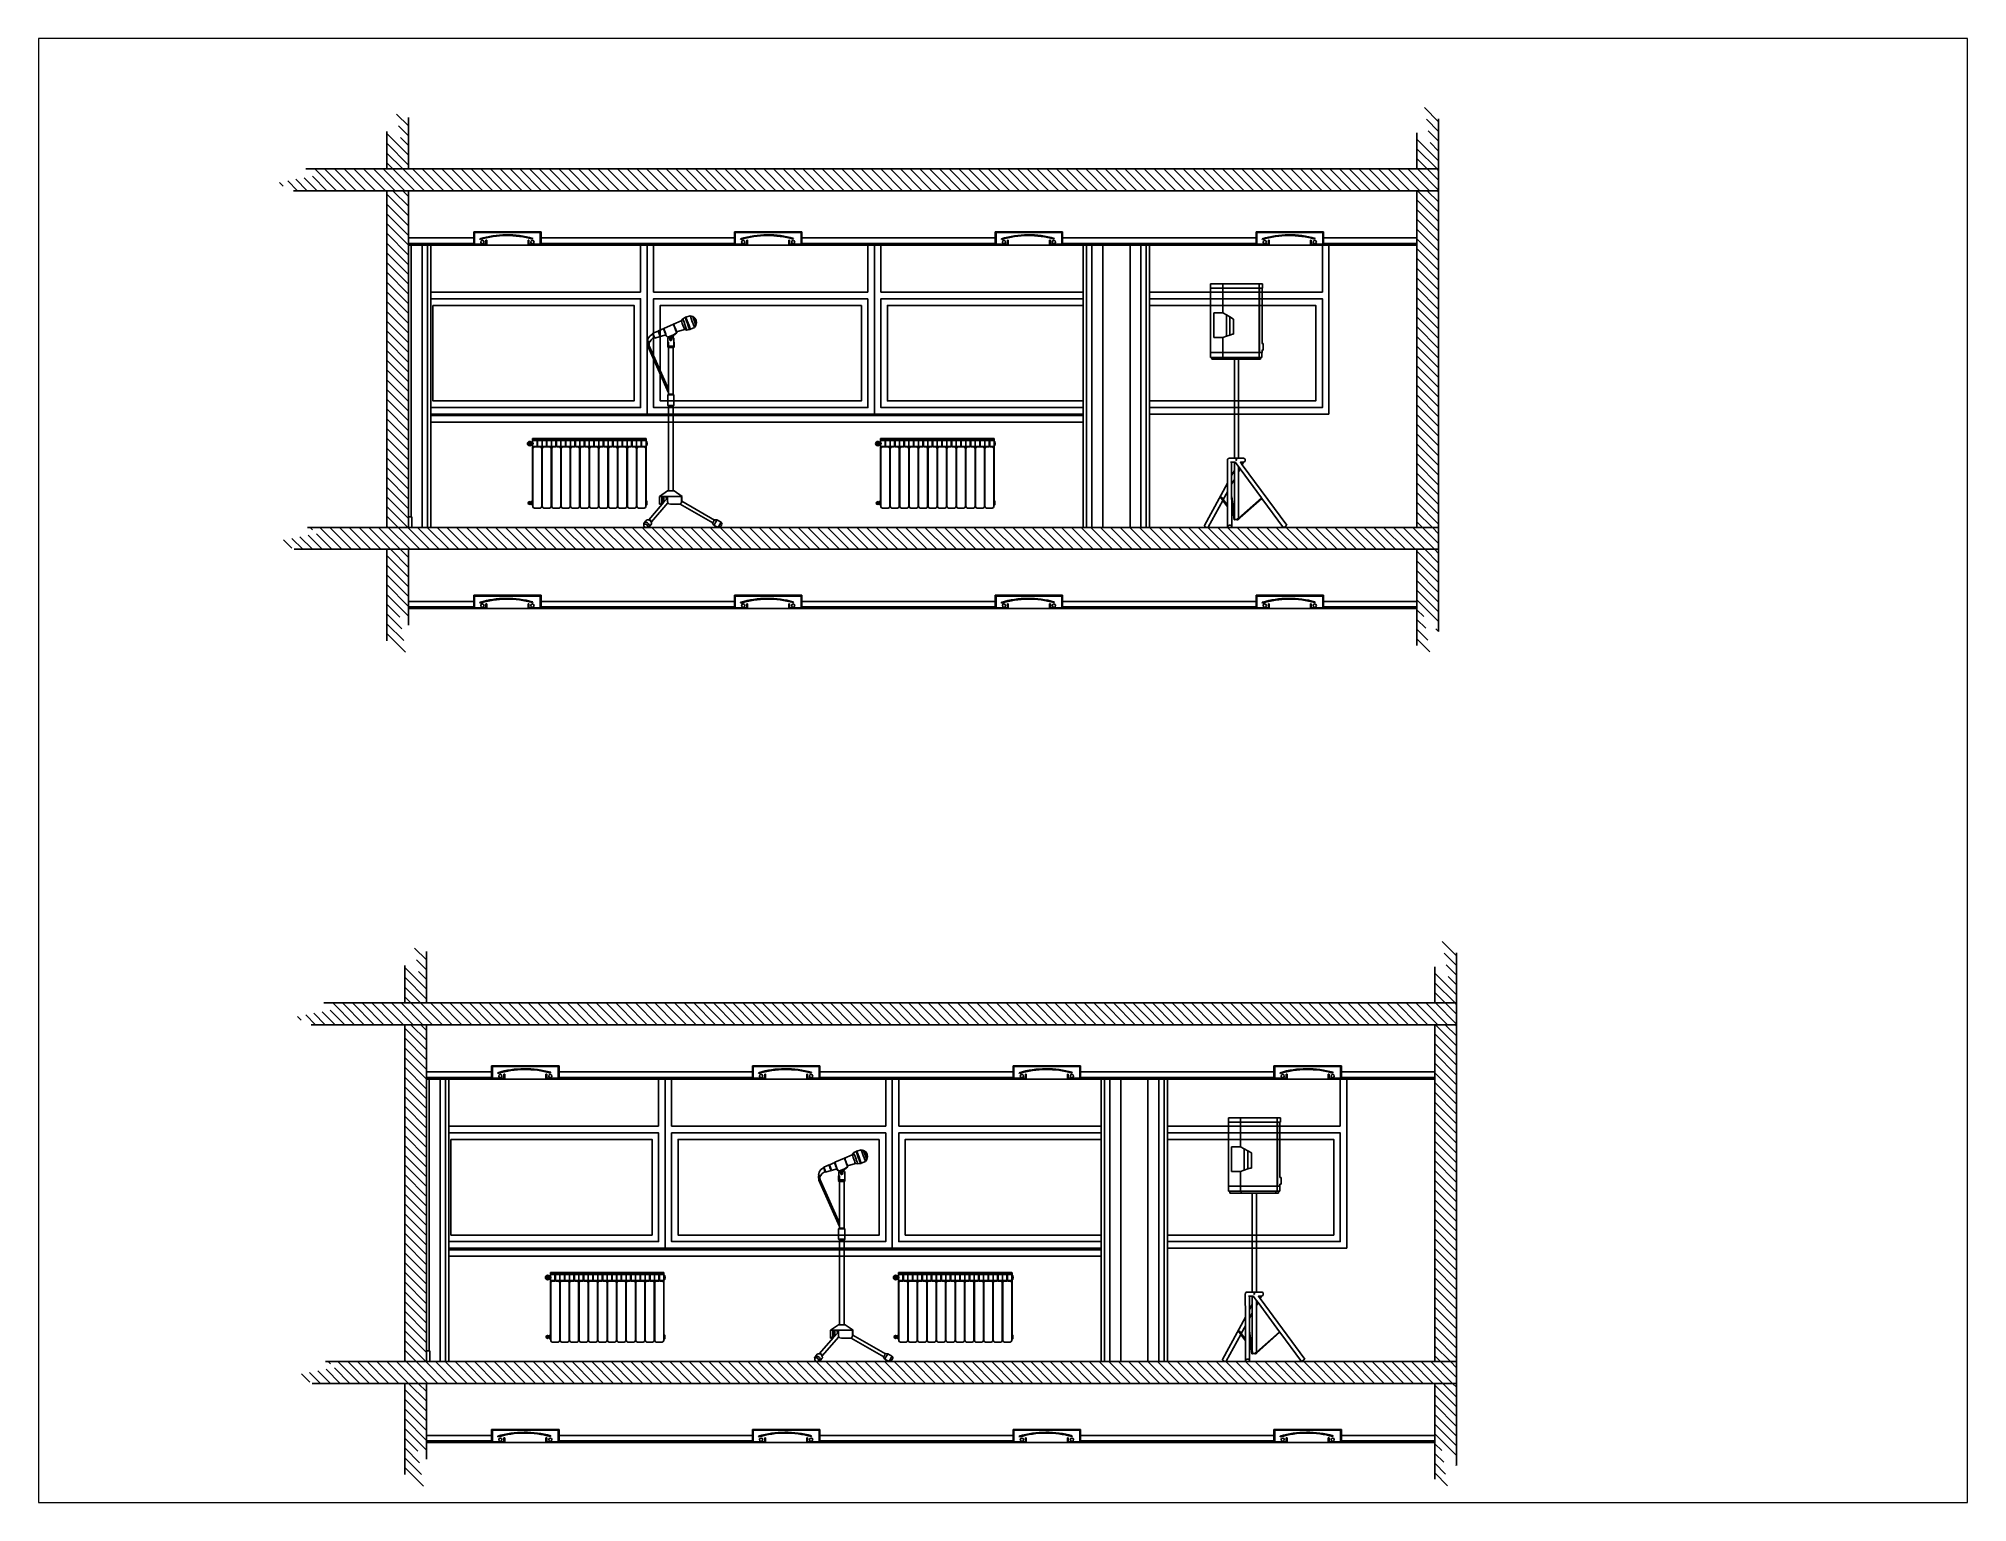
# Paper-space layout 'Layout2' of a CAD drawing. Header units: millimetres. Extents: x 26 to 231, y 20 to 176.
# The model-space entities are those that its viewports show. They can reach past a viewport. Long polylines and large blocks are cut down to what shows.
import ezdxf

# ---------------------------------------------------------------- set-up
doc = ezdxf.new("R2010")
doc.units = ezdxf.units.MM
doc.header["$LTSCALE"] = 0.05
for name, color, linetype in [('Corte Cielorraso', 2, 'Continuous'), ('Corte-atras', 252, 'Continuous'), ('Corte-Carpinteria', 253, 'Continuous'), ('Corte-Losa', 7, 'Continuous'), ('Corte-Muros', 6, 'Continuous'), ('Cotas', 1, 'Continuous'), ('Edges', 7, 'Continuous'), ('Relleno', 252, 'Continuous')]:
    doc.layers.add(name, color=color, linetype=linetype)
pattern_1 = [(135, (2059.04248, 467.192465), (-0.0449012806, -0.0449012806), [])]
pattern_2 = [(135, (2059.04248, 467.172465), (-0.0449012806, -0.0449012806), [])]
pattern_3 = [(135, (2059.20724, 459.51907), (-0.0449012806, -0.0449012806), [])]
pattern_4 = [(135, (2059.20724, 459.49907), (-0.0449012806, -0.0449012806), [])]

# ---------------------------------------------------------------- blocks, each defined once
blk = doc.blocks.new('Termo_Vista')
for p, q in [((-0.218, 0), (0.218, 0)), ((-0.208, -0.092), (-0.208, 0)), ((0.208, -0.092), (0.208, 0)), ((-0.218, -0.092), (-0.013, -0.092)), ((-0.218, -0.092), (-0.218, -0.373)), ((-0.218, -0.373), (-0.013, -0.373)), ((-0.208, -0.025), (-0.013, -0.025)), ((-0.208, -0.467), (-0.208, -3.125)), ((-0.013, -0.392), (-0.133, -0.392)), ((-0.013, -0.392), (-0.013, -0.025)), ((0.012, -0.025), (0.208, -0.025)), ((0.012, -0.392), (0.012, -0.025)), ((0.012, -0.092), (0.218, -0.092)), ((0.012, -0.373), (0.218, -0.373)), ((0.012, -0.392), (0.133, -0.392)), ((0.208, -0.467), (0.208, -3.125)), ((0.218, -0.092), (0.218, -0.373)), ((0.218, -0.092), (0.218, -0.373)), ((-0.208, -2.861), (-0.218, -2.861)), ((-0.218, -3.074), (-0.218, -2.861)), ((-0.208, -3.074), (-0.218, -3.074)), ((-0.133, -3.2), (0.133, -3.2)), ((0.208, -2.861), (0.218, -2.861)), ((0.208, -3.074), (0.218, -3.074)), ((0.218, -3.074), (0.218, -2.861))]:
    blk.add_line(p, q)
for centre, start, end in [((-0.133, -0.467), 90, 180), ((0.133, -0.467), 0, 90), ((-0.133, -3.125), 180, 270), ((0.133, -3.125), 270, 0)]:
    blk.add_arc(centre, 0.075, start, end)
blk = doc.blocks.new('pa sys ls')
for p, q in [((-0.939, 1.376), (-0.939, 1.337)), ((-0.939, 1.376), (-0.908, 1.376)), ((-0.939, 1.337), (-0.935, 1.337)), ((-0.935, 0.827), (-0.935, 1.337)), ((-0.912, 1.337), (-0.935, 1.337)), ((-0.912, 0.746), (-0.912, 1.337)), ((-0.912, 1.337), (-0.908, 1.337)), ((-0.908, 1.376), (-0.908, 1.337)), ((-0.573, 1.376), (-0.908, 1.376)), ((-0.908, 0.746), (-0.908, 1.337)), ((-0.573, 1.337), (-0.908, 1.337)), ((-0.573, 1.376), (-0.462, 1.376)), ((-0.573, 1.337), (-0.573, 1.376)), ((-0.573, 1.337), (-0.462, 1.337)), ((-0.573, 1.11), (-0.573, 1.337)), ((-0.462, 1.337), (-0.462, 1.376)), ((-0.462, 1.337), (-0.462, 0.746)), ((-0.638, 1.072), (-0.672, 1.053)), ((-0.607, 1.091), (-0.638, 1.072)), ((-0.638, 0.906), (-0.638, 1.072)), ((-0.573, 1.11), (-0.607, 1.091)), ((-0.607, 0.894), (-0.607, 1.091)), ((-0.573, 1.11), (-0.49, 1.11)), ((-0.49, 0.882), (-0.49, 1.11)), ((-0.672, 1.053), (-0.672, 0.914)), ((-0.662, 0.914), (-0.672, 0.914)), ((-0.662, 0.914), (-0.638, 0.906)), ((-0.638, 0.906), (-0.607, 0.894)), ((-0.607, 0.894), (-0.573, 0.882)), ((-0.945, 0.766), (-0.945, 0.827)), ((-0.935, 0.827), (-0.945, 0.827)), ((-0.935, 0.766), (-0.945, 0.766)), ((-0.934, 0.827), (-0.935, 0.827)), ((-0.935, 0.746), (-0.935, 0.766)), ((-0.934, 0.766), (-0.935, 0.766)), ((-0.935, 0.746), (-0.934, 0.746)), ((-0.934, 0.7), (-0.934, 0.746)), ((-0.934, 0.746), (-0.912, 0.746)), ((-0.912, 0.746), (-0.908, 0.746)), ((-0.908, 0.7), (-0.908, 0.746)), ((-0.908, 0.746), (-0.573, 0.746)), ((-0.49, 0.882), (-0.573, 0.882)), ((-0.573, 0.746), (-0.573, 0.882)), ((-0.573, 0.746), (-0.462, 0.746)), ((-0.573, 0.7), (-0.573, 0.746)), ((-0.462, 0.7), (-0.462, 0.746)), ((-0.934, 0.7), (-0.922, 0.7)), ((-0.922, 0.7), (-0.922, 0.683)), ((-0.908, 0.7), (-0.922, 0.7)), ((-0.922, 0.683), (-0.898, 0.683)), ((-0.908, 0.7), (-0.898, 0.7)), ((-0.898, 0.7), (-0.898, 0.683)), ((-0.898, 0.7), (-0.578, 0.7)), ((-0.898, 0.683), (-0.718, 0.683)), ((-0.718, -0.227), (-0.718, 0.683)), ((-0.68, 0.683), (-0.718, 0.683)), ((-0.68, -0.227), (-0.68, 0.683)), ((-0.578, 0.683), (-0.68, 0.683)), ((-0.578, 0.7), (-0.578, 0.683)), ((-0.578, 0.7), (-0.573, 0.7)), ((-0.578, 0.683), (-0.474, 0.683)), ((-0.573, 0.7), (-0.474, 0.7)), ((-0.474, 0.7), (-0.462, 0.7)), ((-0.474, 0.7), (-0.474, 0.683)), ((-0.753, -0.287), (-1.163, -0.844)), ((-0.733, -0.324), (-0.93, -0.592)), ((-0.781, -0.241), (-0.779, -0.236)), ((-0.781, -0.246), (-0.781, -0.241)), ((-0.781, -0.251), (-0.781, -0.246)), ((-0.779, -0.255), (-0.781, -0.251)), ((-0.779, -0.236), (-0.776, -0.232)), ((-0.776, -0.259), (-0.779, -0.255)), ((-0.776, -0.232), (-0.772, -0.229)), ((-0.772, -0.262), (-0.776, -0.259)), ((-0.772, -0.229), (-0.767, -0.227)), ((-0.767, -0.264), (-0.772, -0.262)), ((-0.767, -0.227), (-0.762, -0.227)), ((-0.765, -0.264), (-0.767, -0.264)), ((-0.765, -0.264), (-0.753, -0.287)), ((-0.762, -0.265), (-0.765, -0.264)), ((-0.762, -0.227), (-0.718, -0.227)), ((-0.736, -0.265), (-0.762, -0.265)), ((-0.736, -0.265), (-0.753, -0.287)), ((-0.734, -0.262), (-0.736, -0.265)), ((-0.718, -0.304), (-0.733, -0.324)), ((-0.733, -0.324), (-0.718, -0.352)), ((-0.699, -0.227), (-0.718, -0.227)), ((-0.689, -0.265), (-0.718, -0.304)), ((-0.718, -0.352), (-0.718, -0.304)), ((-0.718, -0.352), (-0.717, -0.353)), ((-0.718, -0.779), (-0.718, -0.352)), ((-0.703, -0.243), (-0.703, -0.243)), ((-0.703, -0.243), (-0.701, -0.244)), ((-0.701, -0.236), (-0.7, -0.232)), ((-0.701, -0.241), (-0.701, -0.236)), ((-0.701, -0.244), (-0.701, -0.241)), ((-0.701, -0.244), (-0.699, -0.246)), ((-0.701, -0.246), (-0.701, -0.244)), ((-0.701, -0.246), (-0.701, -0.246)), ((-0.7, -0.229), (-0.699, -0.227)), ((-0.7, -0.232), (-0.7, -0.229)), ((-0.698, -0.227), (-0.699, -0.227)), ((-0.699, -0.227), (-0.699, -0.227)), ((-0.68, -0.227), (-0.699, -0.227)), ((-0.699, -0.246), (-0.696, -0.248)), ((-0.697, -0.229), (-0.698, -0.227)), ((-0.697, -0.232), (-0.697, -0.229)), ((-0.696, -0.236), (-0.697, -0.232)), ((-0.696, -0.241), (-0.696, -0.236)), ((-0.696, -0.246), (-0.696, -0.241)), ((-0.696, -0.248), (-0.696, -0.246)), ((-0.696, -0.248), (-0.695, -0.249)), ((-0.695, -0.249), (-0.694, -0.249)), ((-0.689, -0.265), (-0.689, -0.265)), ((-0.689, -0.265), (-0.68, -0.265)), ((-0.635, -0.227), (-0.68, -0.227)), ((-0.68, -0.342), (-0.68, -0.265)), ((-0.68, -0.265), (-0.654, -0.265)), ((-0.68, -0.341), (-0.68, -0.342)), ((-0.68, -0.342), (-0.655, -0.388)), ((-0.68, -0.422), (-0.68, -0.342)), ((-0.655, -0.388), (-0.654, -0.265)), ((-0.645, -0.265), (-0.654, -0.265)), ((-0.63, -0.227), (-0.635, -0.227)), ((-0.626, -0.229), (-0.63, -0.227)), ((-0.622, -0.232), (-0.626, -0.229)), ((-0.618, -0.236), (-0.622, -0.232)), ((-0.617, -0.241), (-0.618, -0.236)), ((-0.616, -0.246), (-0.617, -0.241)), ((-0.617, -0.243), (-0.617, -0.243)), ((-0.617, -0.243), (-0.617, -0.244)), ((-0.616, -0.247), (-0.617, -0.458)), ((-0.616, -0.247), (-0.616, -0.246)), ((-0.616, -0.246), (-0.616, -0.247)), ((-0.68, -0.421), (-0.68, -0.422)), ((-0.68, -0.422), (-0.655, -0.467)), ((-0.68, -0.745), (-0.68, -0.422)), ((-0.655, -0.467), (-0.655, -0.388)), ((-0.655, -0.583), (-0.655, -0.467)), ((-0.617, -0.458), (-0.406, -0.847)), ((-0.617, -0.458), (-0.617, -0.537)), ((-0.934, -0.597), (-1.133, -0.867)), ((-0.93, -0.592), (-0.934, -0.597)), ((-0.934, -0.597), (-0.71, -0.794)), ((-0.718, -0.788), (-0.934, -0.597)), ((-0.934, -0.597), (-0.934, -0.597)), ((-0.718, -0.779), (-0.93, -0.592)), ((-0.683, -0.792), (-0.656, -0.587)), ((-0.677, -0.742), (-0.656, -0.583)), ((-0.656, -0.634), (-0.668, -0.73)), ((-0.656, -0.583), (-0.655, -0.583)), ((-0.656, -0.587), (-0.656, -0.583)), ((-0.655, -0.587), (-0.656, -0.587)), ((-0.656, -0.634), (-0.655, -0.587)), ((-0.656, -0.713), (-0.656, -0.634)), ((-0.655, -0.587), (-0.655, -0.583)), ((-0.617, -0.537), (-0.618, -0.661)), ((-0.618, -0.668), (-0.555, -0.583)), ((-0.618, -0.661), (-0.578, -0.608)), ((-0.618, -0.676), (-0.574, -0.617)), ((-0.618, -0.661), (-0.618, -0.668)), ((-0.618, -0.668), (-0.618, -0.676)), ((-0.618, -0.676), (-0.618, -0.855)), ((-0.617, -0.537), (-0.578, -0.608)), ((-0.578, -0.608), (-0.564, -0.588)), ((-0.574, -0.617), (-0.552, -0.587)), ((-0.574, -0.617), (-0.44, -0.863)), ((-0.555, -0.583), (-0.557, -0.583)), ((-0.552, -0.587), (-0.555, -0.583)), ((-1.163, -0.844), (-1.161, -0.846)), ((-1.163, -0.844), (-1.163, -0.844)), ((-1.161, -0.846), (-1.159, -0.847)), ((-1.159, -0.847), (-1.156, -0.85)), ((-1.156, -0.85), (-1.152, -0.852)), ((-1.152, -0.852), (-1.148, -0.855)), ((-1.148, -0.855), (-1.144, -0.858)), ((-1.144, -0.858), (-1.141, -0.861)), ((-1.141, -0.861), (-1.137, -0.863)), ((-1.137, -0.863), (-1.135, -0.865)), ((-1.135, -0.865), (-1.133, -0.866)), ((-1.133, -0.866), (-1.133, -0.867)), ((-0.706, -0.789), (-0.718, -0.779)), ((-0.718, -0.792), (-0.718, -0.788)), ((-0.713, -0.792), (-0.718, -0.788)), ((-0.718, -0.792), (-0.713, -0.792)), ((-0.711, -0.794), (-0.713, -0.792)), ((-0.71, -0.794), (-0.711, -0.794)), ((-0.708, -0.792), (-0.71, -0.794)), ((-0.71, -0.794), (-0.709, -0.794)), ((-0.71, -0.794), (-0.71, -0.794)), ((-0.709, -0.794), (-0.704, -0.794)), ((-0.706, -0.789), (-0.708, -0.792)), ((-0.706, -0.792), (-0.708, -0.792)), ((-0.704, -0.794), (-0.706, -0.792)), ((-0.703, -0.792), (-0.706, -0.792)), ((-0.704, -0.794), (-0.703, -0.792)), ((-0.683, -0.792), (-0.703, -0.792)), ((-0.683, -0.783), (-0.68, -0.761)), ((-0.683, -0.794), (-0.683, -0.792)), ((-0.683, -0.794), (-0.683, -0.792)), ((-0.683, -0.792), (-0.683, -0.792)), ((-0.683, -0.792), (-0.683, -0.792)), ((-0.677, -0.794), (-0.683, -0.794)), ((-0.68, -0.745), (-0.677, -0.742)), ((-0.68, -0.746), (-0.68, -0.745)), ((-0.68, -0.752), (-0.68, -0.745)), ((-0.68, -0.752), (-0.678, -0.751)), ((-0.68, -0.759), (-0.678, -0.751)), ((-0.68, -0.759), (-0.68, -0.752)), ((-0.68, -0.753), (-0.68, -0.752)), ((-0.68, -0.761), (-0.68, -0.759)), ((-0.68, -0.761), (-0.68, -0.761)), ((-0.678, -0.751), (-0.677, -0.742)), ((-0.671, -0.749), (-0.677, -0.794)), ((-0.671, -0.749), (-0.656, -0.728)), ((-0.669, -0.738), (-0.671, -0.749)), ((-0.669, -0.738), (-0.656, -0.72)), ((-0.668, -0.73), (-0.669, -0.738)), ((-0.668, -0.73), (-0.656, -0.713)), ((-0.656, -0.72), (-0.656, -0.713)), ((-0.656, -0.728), (-0.656, -0.72)), ((-0.656, -0.855), (-0.656, -0.728)), ((-0.656, -0.852), (-0.654, -0.85)), ((-0.656, -0.855), (-0.656, -0.852)), ((-0.656, -0.858), (-0.656, -0.855)), ((-0.654, -0.861), (-0.656, -0.858)), ((-0.654, -0.85), (-0.651, -0.847)), ((-0.651, -0.863), (-0.654, -0.861)), ((-0.651, -0.847), (-0.647, -0.846)), ((-0.647, -0.865), (-0.651, -0.863)), ((-0.647, -0.846), (-0.642, -0.844)), ((-0.642, -0.866), (-0.647, -0.865)), ((-0.642, -0.844), (-0.637, -0.844)), ((-0.637, -0.867), (-0.642, -0.866)), ((-0.637, -0.844), (-0.632, -0.844)), ((-0.632, -0.866), (-0.637, -0.867)), ((-0.632, -0.844), (-0.628, -0.846)), ((-0.628, -0.865), (-0.632, -0.866)), ((-0.628, -0.846), (-0.624, -0.847)), ((-0.624, -0.863), (-0.628, -0.865)), ((-0.624, -0.847), (-0.621, -0.85)), ((-0.621, -0.861), (-0.624, -0.863)), ((-0.621, -0.85), (-0.619, -0.852)), ((-0.619, -0.858), (-0.621, -0.861)), ((-0.619, -0.852), (-0.618, -0.855)), ((-0.618, -0.855), (-0.619, -0.858)), ((-0.44, -0.863), (-0.439, -0.865)), ((-0.439, -0.865), (-0.437, -0.866)), ((-0.437, -0.866), (-0.433, -0.867)), ((-0.433, -0.867), (-0.43, -0.866)), ((-0.43, -0.866), (-0.425, -0.865)), ((-0.425, -0.865), (-0.421, -0.863)), ((-0.421, -0.863), (-0.416, -0.861)), ((-0.416, -0.861), (-0.413, -0.858)), ((-0.413, -0.858), (-0.409, -0.855)), ((-0.409, -0.855), (-0.407, -0.852)), ((-0.407, -0.852), (-0.406, -0.85)), ((-0.406, -0.85), (-0.406, -0.847))]:
    blk.add_line(p, q)
blk = doc.blocks.new('Microphone+full ls')
for p, q in [((2.25, 6.41), (3.36, 6.41)), ((2.25, 3.63), (3.36, 3.63))]:
    blk.add_line(p, q)
at = {"layer": 'Edges'}
for p, q in [((-2.77, 24.16), (-3.18, 23.03)), ((-3.08, 23.63), (-3.18, 23.03)), ((-3.18, 23.03), (-3.04, 22.44)), ((-3.08, 23.63), (-2.77, 24.16)), ((-2.28, 24.52), (-3.04, 22.44)), ((-2.28, 24.52), (-2.77, 24.16)), ((-2.39, 22.79), (-2.55, 22.35)), ((-2.2, 23.31), (-2.39, 22.79)), ((-1.7, 24.67), (-2.28, 24.52)), ((-2.01, 23.83), (-2.2, 23.31)), ((-1.85, 24.28), (-2.01, 23.83)), ((-1.85, 24.28), (-1.74, 24.57)), ((-1.74, 24.57), (-1.7, 24.67)), ((-0.72, 24.37), (-1.7, 24.67)), ((-1.43, 22.42), (-1.23, 22.96)), ((-1.39, 22.39), (-1.19, 22.94)), ((-1.09, 22.91), (-1.29, 22.35)), ((-1.05, 22.89), (-1.25, 22.35)), ((-1.23, 22.96), (-1.03, 23.5)), ((-1.19, 22.94), (-0.99, 23.5)), ((-1.19, 22.94), (-1.09, 22.91)), ((-0.89, 23.46), (-1.09, 22.91)), ((-0.86, 23.43), (-1.05, 22.89)), ((-1.03, 23.5), (-0.87, 23.95)), ((-0.99, 23.5), (-0.82, 23.97)), ((-0.89, 23.46), (-0.99, 23.5)), ((-0.72, 23.93), (-0.89, 23.46)), ((-0.87, 23.95), (-0.76, 24.26)), ((-0.69, 23.89), (-0.86, 23.43)), ((-0.82, 23.97), (-0.7, 24.28)), ((-0.72, 23.93), (-0.82, 23.97)), ((-0.76, 24.26), (-0.72, 24.37)), ((-0.72, 24.37), (-0.66, 24.39)), ((-0.6, 24.25), (-0.72, 23.93)), ((-0.7, 24.28), (-0.66, 24.39)), ((-0.6, 24.25), (-0.7, 24.28)), ((-0.58, 24.19), (-0.69, 23.89)), ((-0.56, 24.36), (-0.66, 24.39)), ((-0.64, 22.17), (-0.46, 22.68)), ((-0.56, 24.36), (-0.6, 24.25)), ((-0.54, 24.3), (-0.58, 24.19)), ((-0.54, 24.3), (-0.56, 24.36)), ((0.02, 24), (-0.54, 24.3)), ((-0.28, 23.18), (-0.46, 22.68)), ((-0.28, 23.18), (-0.12, 23.61)), ((-0.14, 22.12), (0, 22.51)), ((-0.12, 23.61), (-0.02, 23.9)), ((-0.02, 23.9), (0.02, 24)), ((0, 22.51), (0.14, 22.9)), ((0.37, 23.52), (0.02, 24)), ((0.14, 22.9), (0.26, 23.22)), ((0.26, 23.22), (0.34, 23.44)), ((0.34, 23.44), (0.37, 23.52)), ((0.37, 23.52), (2.19, 22.72)), ((2.2, 22.72), (1.63, 21.15)), ((1.92, 22.2), (2.03, 22.49)), ((2.1, 22.68), (2.03, 22.49)), ((2.19, 22.72), (2.1, 22.69)), ((2.1, 22.69), (2.1, 22.68)), ((2.2, 22.72), (2.19, 22.72)), ((2.2, 22.72), (4.45, 21.75)), ((-3.04, 22.44), (-2.7, 21.95)), ((-2.66, 22.05), (-2.7, 21.95)), ((-2.7, 21.95), (-1.74, 21.55)), ((-2.55, 22.35), (-2.66, 22.05)), ((-1.74, 21.55), (-1.7, 21.66)), ((-1.74, 21.55), (-1.72, 21.49)), ((-1.72, 21.49), (-1.68, 21.6)), ((-1.62, 21.46), (-1.72, 21.49)), ((-1.7, 21.66), (-1.59, 21.96)), ((-1.68, 21.6), (-1.56, 21.92)), ((-1.58, 21.57), (-1.68, 21.6)), ((-1.58, 21.57), (-1.62, 21.46)), ((-1.56, 21.48), (-1.62, 21.46)), ((-1.59, 21.96), (-1.43, 22.42)), ((-1.46, 21.88), (-1.58, 21.57)), ((-1.56, 21.92), (-1.39, 22.39)), ((-1.46, 21.88), (-1.56, 21.92)), ((-1.53, 21.59), (-1.56, 21.48)), ((-0.94, 21.36), (-1.56, 21.48)), ((-1.41, 21.9), (-1.53, 21.59)), ((-1.29, 22.35), (-1.46, 21.88)), ((-1.25, 22.35), (-1.41, 21.9)), ((-1.29, 22.35), (-1.39, 22.39)), ((-0.36, 21.5), (-0.94, 21.36)), ((-0.94, 21.36), (-0.9, 21.46)), ((-0.9, 21.46), (-0.8, 21.75)), ((-0.8, 21.75), (-0.64, 22.17)), ((-0.36, 21.5), (-0.34, 21.58)), ((-0.36, 21.5), (1.47, 20.96)), ((-0.34, 21.58), (-0.26, 21.8)), ((-0.26, 21.8), (-0.14, 22.12)), ((1.44, 20.89), (1.42, 20.73)), ((1.46, 20.85), (1.42, 20.73)), ((1.42, 20.73), (2.13, 20.16)), ((1.47, 20.96), (1.44, 20.89)), ((1.63, 21.15), (1.46, 20.85)), ((2.16, 20.24), (1.46, 20.85)), ((1.49, 21), (1.47, 20.96)), ((1.5, 21.03), (1.49, 21)), ((1.5, 21.03), (1.57, 21.23)), ((1.57, 21.23), (1.67, 21.52)), ((1.8, 21.86), (1.67, 21.52)), ((1.8, 21.86), (1.92, 22.2)), ((2.07, 18.57), (2.1, 18.57)), ((2.07, 17.64), (2.07, 18.57)), ((2.1, 18.57), (2.12, 18.7)), ((2.1, 18.57), (2.12, 18.57)), ((2.11, 19.49), (2.17, 19.59)), ((2.11, 19.49), (2.12, 18.7)), ((2.12, 18.57), (2.12, 18.7)), ((2.12, 18.57), (2.12, 17.64)), ((2.13, 20.16), (2.16, 20.24)), ((2.13, 20.16), (2.37, 19.75)), ((2.4, 19.77), (2.16, 20.24)), ((3.52, 19.72), (2.16, 20.24)), ((2.17, 19.59), (2.23, 19.64)), ((2.17, 19.59), (2.25, 19.59)), ((2.23, 19.64), (2.37, 19.75)), ((2.25, 19.59), (2.45, 19.55)), ((2.37, 19.75), (2.39, 19.77)), ((2.39, 19.77), (2.4, 19.77)), ((2.4, 19.77), (2.61, 19.86)), ((2.45, 19.55), (2.69, 19.49)), ((2.56, 19.17), (2.61, 19.33)), ((2.56, 19.17), (3.04, 19.04)), ((2.56, 19.17), (2.61, 19.13)), ((2.56, 19.17), (2.62, 19.02)), ((2.61, 19.86), (2.86, 19.88)), ((2.61, 19.33), (2.69, 19.4)), ((2.61, 19.33), (2.66, 19.34)), ((3.08, 19.2), (2.61, 19.33)), ((2.61, 19.13), (2.99, 19.03)), ((2.64, 19.04), (2.61, 19.13)), ((2.62, 19.02), (2.64, 19.04)), ((2.68, 18.98), (2.62, 19.02)), ((2.76, 18.96), (2.64, 19.04)), ((2.66, 19.34), (2.74, 19.4)), ((3.04, 19.24), (2.66, 19.34)), ((2.76, 18.93), (2.68, 18.98)), ((2.69, 19.49), (2.92, 19.49)), ((2.69, 19.4), (2.69, 19.49)), ((2.69, 19.4), (2.73, 19.43)), ((2.73, 19.43), (2.89, 19.44)), ((2.73, 19.43), (2.74, 19.4)), ((2.74, 19.4), (2.89, 19.41)), ((2.91, 18.97), (2.76, 18.96)), ((2.76, 18.93), (2.76, 18.96)), ((2.92, 18.94), (2.76, 18.93)), ((3.17, 19.8), (2.86, 19.88)), ((2.89, 19.44), (3.03, 19.35)), ((2.89, 19.44), (2.89, 19.41)), ((2.89, 19.41), (3.01, 19.33)), ((2.99, 19.03), (2.91, 18.97)), ((2.92, 18.94), (2.91, 18.97)), ((2.92, 19.49), (3.17, 19.55)), ((3.04, 19.04), (2.92, 18.94)), ((3.04, 19.04), (2.99, 19.03)), ((3.03, 19.35), (3.01, 19.33)), ((3.01, 19.33), (3.04, 19.24)), ((3.08, 19.2), (3.03, 19.35)), ((3.08, 19.2), (3.04, 19.24)), ((3.08, 19.2), (3.04, 19.04)), ((3.37, 19.65), (3.17, 19.8)), ((3.17, 19.55), (3.37, 19.59)), ((3.44, 19.59), (3.37, 19.65)), ((3.37, 19.59), (3.44, 19.59)), ((3.49, 18.7), (3.37, 18.57)), ((3.49, 18.57), (3.37, 18.57)), ((3.37, 18.57), (3.37, 17.64)), ((3.52, 19.72), (3.44, 19.58)), ((3.44, 19.59), (3.44, 19.58)), ((3.44, 19.58), (3.45, 19.57)), ((3.5, 19.65), (3.45, 19.57)), ((3.49, 19.49), (3.45, 19.57)), ((3.49, 19.49), (3.49, 18.7)), ((3.49, 18.7), (3.49, 18.57)), ((3.51, 18.57), (3.49, 18.7)), ((3.49, 18.57), (3.49, 17.64)), ((3.5, 19.65), (3.87, 20.02)), ((3.51, 18.57), (3.54, 18.57)), ((3.91, 20.12), (3.52, 19.72)), ((3.54, 18.57), (3.54, 17.64)), ((3.96, 20.16), (3.87, 20.02)), ((3.87, 20.02), (3.91, 20.12)), ((3.91, 20.12), (3.96, 20.41)), ((3.91, 20.12), (4.04, 20.39)), ((3.96, 20.41), (4.45, 21.75)), ((3.96, 20.16), (3.98, 20.23)), ((3.98, 20.23), (4, 20.29)), ((3.98, 20.23), (5.19, 19.88)), ((4, 20.29), (4.04, 20.39)), ((4.06, 20.45), (4.04, 20.39)), ((4.15, 20.68), (4.06, 20.45)), ((4.25, 20.96), (4.15, 20.68)), ((4.35, 21.24), (4.25, 20.96)), ((4.44, 21.48), (4.35, 21.24)), ((4.44, 21.48), (4.49, 21.64)), ((4.45, 21.75), (4.46, 21.72)), ((4.46, 21.72), (5.67, 21.19)), ((4.46, 21.72), (4.5, 21.65)), ((4.5, 21.65), (4.49, 21.64)), ((5.19, 19.88), (5.21, 19.93)), ((5.27, 19.93), (5.19, 19.88)), ((5.21, 19.93), (5.26, 20.07)), ((5.26, 20.07), (5.34, 20.28)), ((5.7, 21.1), (5.27, 19.93)), ((5.27, 19.93), (5.31, 19.84)), ((5.33, 19.89), (5.31, 19.84)), ((6.56, 19.48), (5.31, 19.84)), ((5.38, 20.03), (5.33, 19.89)), ((5.34, 20.28), (5.43, 20.53)), ((5.46, 20.24), (5.38, 20.03)), ((5.43, 20.53), (5.52, 20.78)), ((5.55, 20.49), (5.46, 20.24)), ((5.52, 20.78), (5.6, 21)), ((5.64, 20.74), (5.55, 20.49)), ((5.6, 21), (5.65, 21.14)), ((5.71, 20.95), (5.64, 20.74)), ((5.65, 21.14), (5.67, 21.19)), ((5.7, 21.1), (5.67, 21.19)), ((5.7, 21.1), (5.78, 21.14)), ((5.76, 21.09), (5.71, 20.95)), ((5.78, 21.14), (5.76, 21.09)), ((6.97, 20.62), (5.78, 21.14)), ((6.56, 19.48), (6.69, 19.54)), ((6.57, 19.52), (6.56, 19.48)), ((6.62, 19.65), (6.57, 19.52)), ((6.68, 19.83), (6.62, 19.65)), ((6.76, 20.05), (6.68, 19.83)), ((6.69, 19.54), (6.71, 19.58)), ((7.09, 19.37), (6.69, 19.54)), ((6.71, 19.58), (6.74, 19.68)), ((6.74, 19.68), (6.8, 19.83)), ((6.84, 20.27), (6.76, 20.05)), ((6.8, 19.83), (6.86, 20.01)), ((6.91, 20.45), (6.84, 20.27)), ((6.86, 20.01), (6.92, 20.18)), ((6.95, 20.57), (6.91, 20.45)), ((6.92, 20.18), (6.98, 20.33)), ((6.97, 20.62), (6.95, 20.57)), ((6.97, 20.62), (7.03, 20.47)), ((6.98, 20.33), (7.01, 20.43)), ((7.01, 20.43), (7.03, 20.47)), ((7.65, 20.04), (7.03, 20.47)), ((7.43, 19.07), (7.09, 19.37)), ((7.43, 19.07), (7.65, 18.65)), ((8.07, 19.45), (7.65, 20.04)), ((7.65, 18.65), (7.67, 18.65)), ((7.67, 18.65), (7.74, 18.67)), ((7.74, 18.67), (7.8, 18.68)), ((7.89, 18.32), (7.8, 18.68)), ((7.8, 18.68), (7.82, 18.68)), ((7.82, 18.68), (7.84, 18.68)), ((7.89, 18.32), (7.83, 17.67)), ((7.84, 18.68), (7.88, 18.69)), ((7.88, 18.69), (7.96, 18.71)), ((7.96, 18.71), (8.04, 18.72)), ((7.96, 18.71), (7.96, 18.71)), ((8.04, 18.72), (8.07, 18.73)), ((8.07, 19.45), (8.26, 18.76)), ((8.07, 18.73), (8.1, 18.73)), ((8.1, 18.73), (8.13, 18.74)), ((8.13, 18.74), (8.17, 18.75)), ((8.13, 18.74), (8.22, 18.35)), ((8.16, 17.59), (8.22, 18.35)), ((8.17, 18.75), (8.24, 18.76)), ((8.24, 18.76), (8.26, 18.76)), ((2.12, 17.59), (2.07, 17.64)), ((2.12, 17.64), (2.07, 17.64)), ((2.07, 17.53), (2.12, 17.59)), ((2.07, 17.34), (2.07, 17.53)), ((2.07, 17.53), (2.25, 17.53)), ((2.07, 17.34), (2.16, 17.26)), ((2.07, 17.34), (2.25, 17.34)), ((2.25, 17.64), (2.12, 17.64)), ((3.5, 17.59), (2.12, 17.59)), ((2.25, 17.26), (2.16, 17.26)), ((2.25, 17.64), (2.68, 17.64)), ((2.25, 17.34), (2.25, 17.53)), ((2.44, 17.53), (2.25, 17.53)), ((2.25, 17.34), (2.44, 17.34)), ((2.25, 6.41), (2.25, 17.26)), ((2.25, 17.26), (3.36, 17.26)), ((2.44, 17.34), (2.44, 17.53)), ((3.17, 17.53), (2.44, 17.53)), ((3.17, 17.34), (2.44, 17.34)), ((2.93, 17.64), (2.68, 17.64)), ((2.93, 17.64), (3.37, 17.64)), ((3.17, 17.34), (3.17, 17.53)), ((3.37, 17.53), (3.17, 17.53)), ((3.17, 17.34), (3.37, 17.34)), ((3.36, 7.58), (7.83, 17.67)), ((3.36, 6.76), (8.16, 17.59)), ((3.36, 6.76), (3.36, 17.26)), ((3.45, 17.26), (3.36, 17.26)), ((3.49, 17.64), (3.37, 17.64)), ((3.37, 17.34), (3.37, 17.53)), ((3.37, 17.53), (3.54, 17.53)), ((3.37, 17.34), (3.54, 17.34)), ((3.54, 17.34), (3.45, 17.26)), ((3.54, 17.64), (3.49, 17.64)), ((3.5, 17.59), (3.54, 17.64)), ((3.54, 17.53), (3.5, 17.59)), ((3.54, 17.34), (3.54, 17.53)), ((2.08, 6.24), (2.25, 6.41)), ((2.08, 3.81), (2.08, 6.24)), ((3.53, 6.24), (2.08, 6.24)), ((3.36, 7.58), (3.36, 7.58)), ((3.36, 6.76), (3.36, 6.76)), ((3.36, 6.41), (3.36, 6.76)), ((3.53, 6.24), (3.36, 6.41)), ((3.53, 3.81), (3.53, 6.24)), ((2.08, 3.81), (2.25, 3.63)), ((3.53, 3.81), (2.08, 3.81)), ((2.25, -16.09), (2.25, 3.63)), ((3.53, 3.81), (3.36, 3.63)), ((3.36, -16.09), (3.36, 3.63)), ((0.15, -17.39), (2.02, -16.09)), ((0.15, -17.39), (0.21, -17.39)), ((0.21, -18.5), (0.21, -17.39)), ((0.21, -17.39), (0.32, -17.39)), ((0.32, -17.39), (0.32, -18.47)), ((0.32, -17.39), (3.59, -17.39)), ((2.02, -16.09), (2.25, -16.09)), ((3.36, -16.09), (2.25, -16.09)), ((3.6, -16.09), (3.36, -16.09)), ((3.59, -17.78), (3.59, -17.39)), ((3.59, -17.39), (3.95, -17.39)), ((3.59, -17.85), (3.59, -17.78)), ((3.59, -17.78), (3.83, -18.05)), ((3.59, -18.03), (3.59, -17.85)), ((5.47, -17.39), (3.6, -16.09)), ((3.95, -17.39), (3.83, -18.05)), ((3.95, -17.39), (4.46, -17.39)), ((4.46, -17.39), (4.46, -18.5)), ((4.46, -17.39), (4.71, -17.39)), ((4.71, -18.5), (4.71, -17.39)), ((4.71, -17.39), (4.89, -17.39)), ((4.89, -18.5), (4.89, -17.39)), ((5.47, -17.39), (4.89, -17.39)), ((5.47, -17.39), (5.47, -19.2)), ((0.21, -18.53), (-7.35, -22.9)), ((-6.96, -23.59), (0.64, -19.2)), ((0.32, -18.47), (0.21, -18.53)), ((0.21, -18.53), (0.21, -18.5)), ((0.32, -18.47), (0.32, -18.5)), ((0.32, -18.5), (0.33, -18.56)), ((0.33, -18.56), (0.34, -18.71)), ((0.34, -18.71), (0.36, -18.89)), ((0.36, -18.89), (0.37, -18.9)), ((0.37, -18.9), (0.45, -19.06)), ((0.45, -19.06), (0.48, -19.12)), ((0.48, -19.12), (0.56, -19.16)), ((0.56, -19.16), (0.66, -19.19)), ((0.64, -19.2), (0.66, -19.19)), ((0.64, -19.2), (0.67, -19.2)), ((0.66, -19.19), (0.67, -19.2)), ((2.9, -19.2), (0.67, -19.2)), ((2.9, -19.2), (3.29, -19.12)), ((3.29, -19.12), (3.49, -18.91)), ((3.49, -18.91), (7.35, -23.36)), ((3.49, -18.91), (3.5, -18.91)), ((3.5, -18.91), (3.52, -18.89)), ((3.52, -18.88), (3.54, -18.75)), ((3.52, -18.89), (3.52, -18.88)), ((3.54, -18.75), (3.58, -18.55)), ((3.58, -18.55), (3.59, -18.5)), ((3.59, -18.29), (3.59, -18.03)), ((3.59, -18.5), (3.59, -18.29)), ((3.83, -18.05), (4.5, -18.82)), ((4.46, -18.5), (4.5, -18.82)), ((4.5, -18.82), (4.8, -19.17)), ((4.75, -18.89), (4.71, -18.5)), ((4.86, -19.12), (4.75, -18.89)), ((4.93, -18.89), (4.75, -18.89)), ((4.8, -19.17), (4.9, -19.2)), ((4.8, -19.17), (7.97, -22.83)), ((5.06, -19.2), (4.86, -19.12)), ((5.05, -19.12), (4.86, -19.12)), ((4.93, -18.89), (4.89, -18.5)), ((4.9, -19.2), (5.06, -19.2)), ((5.05, -19.12), (4.93, -18.89)), ((5.24, -19.2), (5.05, -19.12)), ((5.06, -19.2), (5.24, -19.2)), ((5.24, -19.2), (5.47, -19.2)), ((-8.9, -23.41), (-9.14, -23.83)), ((-9.14, -23.83), (-9.09, -23.91)), ((-9.09, -23.91), (-9.01, -24.06)), ((-9.01, -24.06), (-8.9, -24.25)), ((-7.94, -22.86), (-8.9, -23.41)), ((-8.83, -23.54), (-8.9, -23.41)), ((-8.79, -24.44), (-8.9, -24.25)), ((-8.7, -23.76), (-8.83, -23.54)), ((-8.79, -24.44), (-8.7, -24.59)), ((-8.53, -24.04), (-8.7, -23.76)), ((-8.7, -24.59), (-8.65, -24.67)), ((-8.17, -24.67), (-8.65, -24.67)), ((-8.37, -24.32), (-8.53, -24.04)), ((-8.24, -24.55), (-8.37, -24.32)), ((-8.17, -24.67), (-8.24, -24.55)), ((-7.21, -24.12), (-8.17, -24.67)), ((-7.4, -22.83), (-7.94, -22.86)), ((-7.87, -22.98), (-7.94, -22.86)), ((-7.74, -23.21), (-7.87, -22.98)), ((-7.58, -23.49), (-7.74, -23.21)), ((-7.42, -23.77), (-7.58, -23.49)), ((-7.29, -23.99), (-7.42, -23.77)), ((-7.35, -22.9), (-7.4, -22.83)), ((-7.35, -22.9), (-7.35, -22.91)), ((-7.35, -22.91), (-7.31, -22.97)), ((-7.26, -23.06), (-7.31, -22.97)), ((-7.21, -24.12), (-7.29, -23.99)), ((-7.26, -23.06), (-7.24, -23.09)), ((-7.24, -23.09), (-7.15, -23.24)), ((-6.91, -23.66), (-7.21, -24.12)), ((-7.15, -23.24), (-7.07, -23.4)), ((-7.05, -23.43), (-7.07, -23.4)), ((-6.99, -23.52), (-7.05, -23.43)), ((-6.99, -23.52), (-6.96, -23.58)), ((-6.96, -23.58), (-6.96, -23.59)), ((-6.91, -23.66), (-6.96, -23.59)), ((7.34, -23.43), (7.33, -23.77)), ((7.45, -23.99), (7.33, -23.77)), ((7.5, -23.21), (7.34, -23.52)), ((7.35, -23.37), (7.34, -23.43)), ((7.35, -23.31), (7.36, -23.24)), ((7.35, -23.36), (7.35, -23.31)), ((7.35, -23.36), (7.35, -23.37)), ((7.35, -23.37), (7.35, -23.36)), ((7.36, -23.24), (7.39, -23.19)), ((7.39, -23.19), (7.46, -23.06)), ((7.45, -23.98), (7.45, -23.99)), ((7.45, -23.98), (7.45, -23.99)), ((7.45, -23.99), (7.93, -24.55)), ((7.46, -24), (7.45, -23.99)), ((7.46, -24), (7.45, -23.99)), ((7.46, -23.06), (7.47, -23.04)), ((7.47, -23.04), (7.61, -22.92)), ((7.74, -22.98), (7.5, -23.21)), ((7.61, -22.92), (7.62, -22.91)), ((7.62, -22.91), (7.76, -22.85)), ((8.04, -22.86), (7.74, -22.98)), ((7.76, -22.85), (7.81, -22.83)), ((7.81, -22.83), (7.9, -22.83)), ((7.83, -24.04), (7.82, -24.32)), ((7.82, -24.32), (7.93, -24.55)), ((7.98, -23.76), (7.83, -24.04)), ((7.9, -22.83), (7.97, -22.83)), ((8.15, -24.67), (7.93, -24.55)), ((7.97, -22.83), (8.01, -22.83)), ((8.22, -23.54), (7.98, -23.76)), ((8.01, -22.83), (8.33, -22.86)), ((8.33, -22.86), (8.04, -22.86)), ((8.15, -24.67), (8.15, -24.67)), ((8.15, -24.67), (8.44, -24.67)), ((8.23, -24.25), (8.21, -24.44)), ((8.21, -24.44), (8.29, -24.59)), ((8.52, -23.41), (8.22, -23.54)), ((8.32, -24.06), (8.23, -24.25)), ((8.29, -24.59), (8.44, -24.67)), ((8.49, -23.91), (8.32, -24.06)), ((8.55, -22.98), (8.33, -22.86)), ((8.44, -24.67), (8.44, -24.67)), ((8.44, -24.67), (8.63, -24.67)), ((8.69, -23.83), (8.49, -23.91)), ((8.8, -23.41), (8.52, -23.41)), ((8.55, -22.98), (9.03, -23.54)), ((8.63, -24.67), (8.83, -24.59)), ((8.88, -23.83), (8.69, -23.83)), ((9.03, -23.54), (8.8, -23.41)), ((8.83, -24.59), (9, -24.44)), ((9.03, -23.91), (8.88, -23.83)), ((9, -24.44), (9.1, -24.25)), ((9.14, -23.76), (9.03, -23.54)), ((9.11, -24.06), (9.03, -23.91)), ((9.12, -24.04), (9.1, -24.25)), ((9.1, -24.25), (9.11, -24.06)), ((9.14, -23.76), (9.11, -24.06)), ((9.12, -24.04), (9.14, -23.76))]:
    blk.add_line(p, q, dxfattribs=at)

msp = doc.modelspace()

# ---------------------------------------------------------------- hatches: boundary and pattern name
at = {"layer": 'Relleno'}
h = msp.add_hatch(dxfattribs=at)
h.set_pattern_fill('ANSI31', color=256, scale=0.02, angle=90)
h.set_pattern_definition(pattern_1)
h.paths.add_polyline_path([(809.228, 1252.656), (809.369, 1252.513), (809.302, 1252.914), (809.428, 1252.785), (809.428, 1252.312), (809.228, 1252.312)])
h = msp.add_hatch(dxfattribs=at)
h.set_pattern_fill('ANSI31', color=256, scale=0.02, angle=90)
h.set_pattern_definition(pattern_1)
h.paths.add_polyline_path([(818.908, 1252.312), (818.708, 1252.312), (818.708, 1252.645), (818.838, 1252.513), (818.771, 1252.914), (818.908, 1252.774)])
h = msp.add_hatch(dxfattribs=at)
h.set_pattern_fill('ANSI31', color=256, scale=0.02, angle=90)
h.set_pattern_definition(pattern_1)
h.paths.add_polyline_path([(808.368, 1252.112), (808.212, 1252.183), (808.611, 1252.257), (808.49, 1252.312), (818.908, 1252.312), (818.908, 1252.112)])
h = msp.add_hatch(dxfattribs=at)
h.set_pattern_fill('ANSI31', color=256, scale=0.02, angle=90)
h.set_pattern_definition(pattern_2)
h.paths.add_polyline_path([(809.428, 1252.112), (809.228, 1252.112), (809.228, 1249.012), (809.428, 1249.012)])
h = msp.add_hatch(dxfattribs=at)
h.set_pattern_fill('ANSI31', color=256, scale=0.02, angle=90)
h.set_pattern_definition(pattern_2)
h.paths.add_polyline_path([(818.908, 1252.112), (818.708, 1252.112), (818.708, 1249.012), (818.908, 1249.012)])
h = msp.add_hatch(dxfattribs=at)
h.set_pattern_fill('ANSI31', color=256, scale=0.02, angle=90)
h.set_pattern_definition(pattern_2)
h.paths.add_polyline_path([(818.908, 1249.012), (818.908, 1248.812), (808.376, 1248.812), (808.212, 1248.886), (808.611, 1248.961), (808.498, 1249.012)])
h = msp.add_hatch(dxfattribs=at)
h.set_pattern_fill('ANSI31', color=256, scale=0.02, angle=90)
h.set_pattern_definition(pattern_2)
h.paths.add_polyline_path([(809.428, 1248.812), (809.428, 1248.113), (809.346, 1248.197), (809.413, 1247.796), (809.24, 1247.973), (809.228, 1247.971), (809.228, 1248.812)])
h = msp.add_hatch(dxfattribs=at)
h.set_pattern_fill('ANSI31', color=256, scale=0.02, angle=90)
h.set_pattern_definition(pattern_2)
h.paths.add_polyline_path([(818.908, 1248.056), (818.771, 1248.197), (818.838, 1247.796), (818.708, 1247.928), (818.708, 1248.812), (818.908, 1248.812)])
h = msp.add_hatch(dxfattribs=at)
h.set_pattern_fill('ANSI31', color=256, scale=0.02, angle=90)
h.set_pattern_definition(pattern_3)
h.paths.add_polyline_path([(809.393, 1244.983), (809.534, 1244.839), (809.467, 1245.24), (809.593, 1245.111), (809.593, 1244.638), (809.393, 1244.638)])
h = msp.add_hatch(dxfattribs=at)
h.set_pattern_fill('ANSI31', color=256, scale=0.02, angle=90)
h.set_pattern_definition(pattern_3)
h.paths.add_polyline_path([(819.073, 1244.638), (818.873, 1244.638), (818.873, 1244.972), (819.003, 1244.839), (818.936, 1245.24), (819.073, 1245.1)])
h = msp.add_hatch(dxfattribs=at)
h.set_pattern_fill('ANSI31', color=256, scale=0.02, angle=90)
h.set_pattern_definition(pattern_3)
h.paths.add_polyline_path([(808.533, 1244.438), (808.376, 1244.509), (808.776, 1244.584), (808.655, 1244.638), (819.073, 1244.638), (819.073, 1244.438)])
h = msp.add_hatch(dxfattribs=at)
h.set_pattern_fill('ANSI31', color=256, scale=0.02, angle=90)
h.set_pattern_definition(pattern_4)
h.paths.add_polyline_path([(809.593, 1244.438), (809.393, 1244.438), (809.393, 1241.338), (809.593, 1241.338)])
h = msp.add_hatch(dxfattribs=at)
h.set_pattern_fill('ANSI31', color=256, scale=0.02, angle=90)
h.set_pattern_definition(pattern_4)
h.paths.add_polyline_path([(819.073, 1244.438), (818.873, 1244.438), (818.873, 1241.338), (819.073, 1241.338)])
h = msp.add_hatch(dxfattribs=at)
h.set_pattern_fill('ANSI31', color=256, scale=0.02, angle=90)
h.set_pattern_definition(pattern_4)
h.paths.add_polyline_path([(819.073, 1241.338), (819.073, 1241.138), (808.541, 1241.138), (808.376, 1241.213), (808.776, 1241.287), (808.663, 1241.338)])
h = msp.add_hatch(dxfattribs=at)
h.set_pattern_fill('ANSI31', color=256, scale=0.02, angle=90)
h.set_pattern_definition(pattern_4)
h.paths.add_polyline_path([(809.593, 1241.138), (809.593, 1240.439), (809.511, 1240.523), (809.578, 1240.122), (809.405, 1240.299), (809.393, 1240.298), (809.393, 1241.138)])
h = msp.add_hatch(dxfattribs=at)
h.set_pattern_fill('ANSI31', color=256, scale=0.02, angle=90)
h.set_pattern_definition(pattern_4)
h.paths.add_polyline_path([(819.073, 1240.383), (818.936, 1240.523), (819.003, 1240.122), (818.873, 1240.255), (818.873, 1241.138), (819.073, 1241.138)])

# ---------------------------------------------------------------- linework, layer by layer
at = {"layer": 'Corte Cielorraso'}
for p, q in [((809.428, 1251.677, 0), (810.028, 1251.677, 0)), ((810.648, 1251.734), (810.028, 1251.734)), ((810.028, 1251.734), (810.028, 1251.612)), ((810.035, 1251.727), (810.035, 1251.619)), ((810.641, 1251.727), (810.035, 1251.727)), ((810.086, 1251.663), (810.084, 1251.67)), ((810.148, 1251.657), (810.141, 1251.657)), ((810.141, 1251.657), (810.141, 1251.619)), ((810.148, 1251.657), (810.148, 1251.612)), ((810.535, 1251.657), (810.528, 1251.657)), ((810.528, 1251.657), (810.528, 1251.612)), ((810.535, 1251.657), (810.535, 1251.619)), ((810.569, 1251.667), (810.571, 1251.673)), ((810.641, 1251.727), (810.641, 1251.619)), ((810.641, 1251.727), (810.641, 1251.619)), ((810.648, 1251.734), (810.648, 1251.612)), ((810.648, 1251.734), (810.648, 1251.612)), ((810.648, 1251.677, 0), (812.248, 1251.677, 0)), ((812.428, 1251.677, 0), (810.648, 1251.677, 0)), ((810.648, 1251.677, 0), (812.428, 1251.677, 0)), ((813.048, 1251.734), (812.428, 1251.734)), ((812.428, 1251.734), (812.428, 1251.612)), ((812.435, 1251.727), (812.435, 1251.619)), ((813.041, 1251.727), (812.435, 1251.727)), ((812.486, 1251.663), (812.484, 1251.67)), ((812.548, 1251.657), (812.541, 1251.657)), ((812.541, 1251.657), (812.541, 1251.619)), ((812.548, 1251.657), (812.548, 1251.612)), ((812.935, 1251.657), (812.928, 1251.657)), ((812.928, 1251.657), (812.928, 1251.612)), ((812.935, 1251.657), (812.935, 1251.619)), ((812.969, 1251.667), (812.971, 1251.673)), ((813.041, 1251.727), (813.041, 1251.619)), ((813.041, 1251.727), (813.041, 1251.619)), ((813.048, 1251.734), (813.048, 1251.612)), ((813.048, 1251.734), (813.048, 1251.612)), ((813.048, 1251.677, 0), (814.648, 1251.677, 0)), ((814.828, 1251.677, 0), (813.048, 1251.677, 0)), ((814.828, 1251.677, 0), (813.048, 1251.677, 0)), ((813.048, 1251.677, 0), (814.828, 1251.677, 0)), ((815.448, 1251.734), (814.828, 1251.734)), ((814.828, 1251.734), (814.828, 1251.612)), ((814.835, 1251.727), (814.835, 1251.619)), ((815.441, 1251.727), (814.835, 1251.727)), ((814.886, 1251.663), (814.884, 1251.67)), ((814.948, 1251.657), (814.941, 1251.657)), ((814.941, 1251.657), (814.941, 1251.619)), ((814.948, 1251.657), (814.948, 1251.612)), ((815.335, 1251.657), (815.328, 1251.657)), ((815.328, 1251.657), (815.328, 1251.612)), ((815.335, 1251.657), (815.335, 1251.619)), ((815.369, 1251.667), (815.371, 1251.673)), ((815.441, 1251.727), (815.441, 1251.619)), ((815.441, 1251.727), (815.441, 1251.619)), ((815.448, 1251.734), (815.448, 1251.612)), ((815.448, 1251.734), (815.448, 1251.612)), ((815.448, 1251.677, 0), (817.228, 1251.677, 0)), ((815.448, 1251.677, 0), (817.228, 1251.677, 0)), ((815.534, 1251.677, 0), (817.133, 1251.677)), ((817.228, 1251.677), (815.534, 1251.677, 0)), ((817.848, 1251.734), (817.228, 1251.734)), ((817.228, 1251.734), (817.228, 1251.612)), ((817.235, 1251.727), (817.235, 1251.619)), ((817.841, 1251.727), (817.235, 1251.727)), ((817.286, 1251.663), (817.284, 1251.67)), ((817.348, 1251.657), (817.341, 1251.657)), ((817.341, 1251.657), (817.341, 1251.619)), ((817.348, 1251.657), (817.348, 1251.612)), ((817.735, 1251.657), (817.728, 1251.657)), ((817.728, 1251.657), (817.728, 1251.612)), ((817.735, 1251.657), (817.735, 1251.619)), ((817.769, 1251.667), (817.771, 1251.673)), ((817.841, 1251.727), (817.841, 1251.619)), ((817.841, 1251.727), (817.841, 1251.619)), ((817.848, 1251.734), (817.848, 1251.612)), ((817.848, 1251.734), (817.848, 1251.612)), ((817.848, 1251.677, 0), (818.708, 1251.677)), ((818.708, 1251.677), (817.848, 1251.677, 0)), ((809.428, 1251.627, 0), (810.028, 1251.627, 0)), ((809.428, 1251.612, 0), (810.028, 1251.612, 0)), ((810.148, 1251.612), (810.028, 1251.612, 0)), ((810.141, 1251.619), (810.035, 1251.619)), ((810.148, 1251.612, 0), (810.648, 1251.612)), ((810.528, 1251.612), (810.648, 1251.612, 0)), ((810.641, 1251.619), (810.535, 1251.619)), ((810.648, 1251.627, 0), (812.248, 1251.627, 0)), ((810.648, 1251.627, 0), (812.428, 1251.627, 0)), ((810.648, 1251.627, 0), (812.428, 1251.627, 0)), ((810.648, 1251.612), (812.428, 1251.612, 0)), ((810.648, 1251.612), (812.428, 1251.612)), ((812.548, 1251.612), (812.428, 1251.612, 0)), ((812.541, 1251.619), (812.435, 1251.619)), ((812.928, 1251.612), (812.548, 1251.612)), ((812.928, 1251.612), (813.048, 1251.612, 0)), ((813.041, 1251.619), (812.935, 1251.619)), ((813.048, 1251.627, 0), (814.828, 1251.627, 0)), ((813.048, 1251.627, 0), (814.828, 1251.627, 0)), ((813.048, 1251.627, 0), (814.828, 1251.627, 0)), ((813.048, 1251.612), (814.828, 1251.612)), ((814.948, 1251.612), (814.828, 1251.612, 0)), ((814.941, 1251.619), (814.835, 1251.619)), ((815.328, 1251.612), (814.948, 1251.612)), ((815.328, 1251.612), (815.448, 1251.612, 0)), ((815.441, 1251.619), (815.335, 1251.619)), ((815.448, 1251.627, 0), (817.228, 1251.627, 0)), ((815.448, 1251.627, 0), (817.228, 1251.627, 0)), ((815.448, 1251.612), (817.228, 1251.612)), ((815.534, 1251.627, 0), (817.228, 1251.627)), ((817.348, 1251.612), (817.228, 1251.612, 0)), ((817.341, 1251.619), (817.235, 1251.619)), ((817.728, 1251.612), (817.348, 1251.612)), ((817.728, 1251.612), (817.848, 1251.612, 0)), ((817.841, 1251.619), (817.735, 1251.619)), ((817.848, 1251.627, 0), (818.708, 1251.627)), ((817.848, 1251.612, 0), (818.708, 1251.612)), ((809.428, 1248.332, 0), (810.028, 1248.332, 0)), ((809.428, 1248.282, 0), (810.028, 1248.282, 0)), ((810.648, 1248.389), (810.028, 1248.389)), ((810.028, 1248.389), (810.028, 1248.267)), ((810.035, 1248.382), (810.035, 1248.274)), ((810.641, 1248.382), (810.035, 1248.382)), ((810.141, 1248.274), (810.035, 1248.274)), ((810.086, 1248.318), (810.084, 1248.325)), ((810.148, 1248.312), (810.141, 1248.312)), ((810.141, 1248.312), (810.141, 1248.274)), ((810.148, 1248.312), (810.148, 1248.267)), ((810.535, 1248.312), (810.528, 1248.312)), ((810.528, 1248.312), (810.528, 1248.267)), ((810.535, 1248.312), (810.535, 1248.274)), ((810.641, 1248.274), (810.535, 1248.274)), ((810.569, 1248.322), (810.571, 1248.328)), ((810.641, 1248.382), (810.641, 1248.274)), ((810.641, 1248.382), (810.641, 1248.274)), ((810.648, 1248.389), (810.648, 1248.267)), ((810.648, 1248.389), (810.648, 1248.267)), ((810.648, 1248.332, 0), (812.248, 1248.332, 0)), ((812.428, 1248.332, 0), (810.648, 1248.332, 0)), ((810.648, 1248.332, 0), (812.428, 1248.332, 0)), ((810.648, 1248.282, 0), (812.248, 1248.282, 0)), ((810.648, 1248.282, 0), (812.428, 1248.282, 0)), ((810.648, 1248.282, 0), (812.428, 1248.282, 0)), ((813.048, 1248.389), (812.428, 1248.389)), ((812.428, 1248.389), (812.428, 1248.267)), ((812.435, 1248.382), (812.435, 1248.274)), ((813.041, 1248.382), (812.435, 1248.382)), ((812.541, 1248.274), (812.435, 1248.274)), ((812.486, 1248.318), (812.484, 1248.325)), ((812.548, 1248.312), (812.541, 1248.312)), ((812.541, 1248.312), (812.541, 1248.274)), ((812.548, 1248.312), (812.548, 1248.267)), ((812.935, 1248.312), (812.928, 1248.312)), ((812.928, 1248.312), (812.928, 1248.267)), ((812.935, 1248.312), (812.935, 1248.274)), ((813.041, 1248.274), (812.935, 1248.274)), ((812.969, 1248.322), (812.971, 1248.328)), ((813.041, 1248.382), (813.041, 1248.274)), ((813.041, 1248.382), (813.041, 1248.274)), ((813.048, 1248.389), (813.048, 1248.267)), ((813.048, 1248.389), (813.048, 1248.267)), ((813.048, 1248.332, 0), (814.648, 1248.332, 0)), ((814.828, 1248.332, 0), (813.048, 1248.332, 0)), ((814.828, 1248.332, 0), (813.048, 1248.332, 0)), ((813.048, 1248.332, 0), (814.828, 1248.332, 0)), ((813.048, 1248.282, 0), (814.828, 1248.282, 0)), ((813.048, 1248.282, 0), (814.828, 1248.282, 0)), ((813.048, 1248.282, 0), (814.828, 1248.282, 0)), ((815.448, 1248.389), (814.828, 1248.389)), ((814.828, 1248.389), (814.828, 1248.267)), ((814.835, 1248.382), (814.835, 1248.274)), ((815.441, 1248.382), (814.835, 1248.382)), ((814.941, 1248.274), (814.835, 1248.274)), ((814.886, 1248.318), (814.884, 1248.325)), ((814.948, 1248.312), (814.941, 1248.312)), ((814.941, 1248.312), (814.941, 1248.274)), ((814.948, 1248.312), (814.948, 1248.267)), ((815.335, 1248.312), (815.328, 1248.312)), ((815.328, 1248.312), (815.328, 1248.267)), ((815.335, 1248.312), (815.335, 1248.274)), ((815.441, 1248.274), (815.335, 1248.274)), ((815.369, 1248.322), (815.371, 1248.328)), ((815.441, 1248.382), (815.441, 1248.274)), ((815.441, 1248.382), (815.441, 1248.274)), ((815.448, 1248.389), (815.448, 1248.267)), ((815.448, 1248.389), (815.448, 1248.267)), ((815.448, 1248.332, 0), (817.228, 1248.332, 0)), ((815.448, 1248.332, 0), (817.228, 1248.332, 0)), ((815.448, 1248.282, 0), (817.228, 1248.282, 0)), ((815.448, 1248.282, 0), (817.228, 1248.282, 0)), ((815.534, 1248.332, 0), (817.133, 1248.332)), ((817.228, 1248.332), (815.534, 1248.332, 0)), ((815.534, 1248.282, 0), (817.228, 1248.282)), ((817.848, 1248.389), (817.228, 1248.389)), ((817.228, 1248.389), (817.228, 1248.267)), ((817.235, 1248.382), (817.235, 1248.274)), ((817.841, 1248.382), (817.235, 1248.382)), ((817.341, 1248.274), (817.235, 1248.274)), ((817.286, 1248.318), (817.284, 1248.325)), ((817.348, 1248.312), (817.341, 1248.312)), ((817.341, 1248.312), (817.341, 1248.274)), ((817.348, 1248.312), (817.348, 1248.267)), ((817.735, 1248.312), (817.728, 1248.312)), ((817.728, 1248.312), (817.728, 1248.267)), ((817.735, 1248.312), (817.735, 1248.274)), ((817.841, 1248.274), (817.735, 1248.274)), ((817.769, 1248.322), (817.771, 1248.328)), ((817.841, 1248.382), (817.841, 1248.274)), ((817.841, 1248.382), (817.841, 1248.274)), ((817.848, 1248.389), (817.848, 1248.267)), ((817.848, 1248.389), (817.848, 1248.267)), ((817.848, 1248.332), (818.708, 1248.332, 0)), ((818.708, 1248.332, 0), (817.848, 1248.332)), ((817.848, 1248.282), (818.708, 1248.282, 0)), ((809.428, 1248.267, 0), (810.028, 1248.267, 0)), ((810.148, 1248.267), (810.028, 1248.267, 0)), ((810.148, 1248.267, 0), (810.648, 1248.267)), ((810.528, 1248.267), (810.648, 1248.267, 0)), ((810.648, 1248.267), (812.428, 1248.267, 0)), ((810.648, 1248.267), (812.428, 1248.267)), ((812.548, 1248.267), (812.428, 1248.267, 0)), ((812.928, 1248.267), (812.548, 1248.267)), ((812.928, 1248.267), (813.048, 1248.267, 0)), ((813.048, 1248.267), (814.828, 1248.267)), ((814.948, 1248.267), (814.828, 1248.267, 0)), ((815.328, 1248.267), (814.948, 1248.267)), ((815.328, 1248.267), (815.448, 1248.267, 0)), ((815.448, 1248.267), (817.228, 1248.267)), ((817.348, 1248.267), (817.228, 1248.267, 0)), ((817.728, 1248.267), (817.348, 1248.267)), ((817.728, 1248.267), (817.848, 1248.267, 0)), ((817.848, 1248.267, 0), (818.708, 1248.267)), ((810.813, 1244.06), (810.193, 1244.06)), ((810.193, 1244.06), (810.193, 1243.938)), ((810.2, 1244.053), (810.2, 1243.945)), ((810.806, 1244.053), (810.2, 1244.053)), ((810.806, 1244.053), (810.806, 1243.945)), ((810.806, 1244.053), (810.806, 1243.945)), ((810.813, 1244.06), (810.813, 1243.938)), ((810.813, 1244.06), (810.813, 1243.938)), ((813.213, 1244.06), (812.593, 1244.06)), ((812.593, 1244.06), (812.593, 1243.938)), ((812.6, 1244.053), (812.6, 1243.945)), ((813.206, 1244.053), (812.6, 1244.053)), ((813.206, 1244.053), (813.206, 1243.945)), ((813.206, 1244.053), (813.206, 1243.945)), ((813.213, 1244.06), (813.213, 1243.938)), ((813.213, 1244.06), (813.213, 1243.938)), ((815.613, 1244.06), (814.993, 1244.06)), ((814.993, 1244.06), (814.993, 1243.938)), ((815, 1244.053), (815, 1243.945)), ((815.606, 1244.053), (815, 1244.053)), ((815.606, 1244.053), (815.606, 1243.945)), ((815.606, 1244.053), (815.606, 1243.945)), ((815.613, 1244.06), (815.613, 1243.938)), ((815.613, 1244.06), (815.613, 1243.938)), ((818.013, 1244.06), (817.393, 1244.06)), ((817.393, 1244.06), (817.393, 1243.938)), ((817.4, 1244.053), (817.4, 1243.945)), ((818.006, 1244.053), (817.4, 1244.053)), ((818.006, 1244.053), (818.006, 1243.945)), ((818.006, 1244.053), (818.006, 1243.945)), ((818.013, 1244.06), (818.013, 1243.938)), ((818.013, 1244.06), (818.013, 1243.938)), ((809.593, 1244.003, 0), (810.193, 1244.003, 0)), ((809.593, 1243.953, 0), (810.193, 1243.953, 0)), ((809.593, 1243.938, 0), (810.193, 1243.938, 0)), ((810.313, 1243.938), (810.193, 1243.938, 0)), ((810.306, 1243.945), (810.2, 1243.945)), ((810.251, 1243.99), (810.249, 1243.996)), ((810.313, 1243.983), (810.306, 1243.983)), ((810.306, 1243.983), (810.306, 1243.945)), ((810.313, 1243.983), (810.313, 1243.938)), ((810.313, 1243.938, 0), (810.813, 1243.938)), ((810.7, 1243.983), (810.693, 1243.983)), ((810.693, 1243.983), (810.693, 1243.938)), ((810.693, 1243.938), (810.813, 1243.938, 0)), ((810.7, 1243.983), (810.7, 1243.945)), ((810.806, 1243.945), (810.7, 1243.945)), ((810.734, 1243.993), (810.736, 1244)), ((810.813, 1244.003, 0), (812.413, 1244.003, 0)), ((812.593, 1244.003, 0), (810.813, 1244.003, 0)), ((810.813, 1244.003, 0), (812.593, 1244.003, 0)), ((810.813, 1243.953, 0), (812.413, 1243.953, 0)), ((810.813, 1243.953, 0), (812.593, 1243.953, 0)), ((810.813, 1243.953, 0), (812.593, 1243.953, 0)), ((810.813, 1243.938), (812.593, 1243.938, 0)), ((810.813, 1243.938), (812.593, 1243.938)), ((812.713, 1243.938), (812.593, 1243.938, 0)), ((812.706, 1243.945), (812.6, 1243.945)), ((812.651, 1243.99), (812.649, 1243.996)), ((812.713, 1243.983), (812.706, 1243.983)), ((812.706, 1243.983), (812.706, 1243.945)), ((812.713, 1243.983), (812.713, 1243.938)), ((813.093, 1243.938), (812.713, 1243.938)), ((813.1, 1243.983), (813.093, 1243.983)), ((813.093, 1243.983), (813.093, 1243.938)), ((813.093, 1243.938), (813.213, 1243.938, 0)), ((813.1, 1243.983), (813.1, 1243.945)), ((813.206, 1243.945), (813.1, 1243.945)), ((813.134, 1243.993), (813.136, 1244)), ((813.213, 1244.003, 0), (814.813, 1244.003, 0)), ((814.993, 1244.003, 0), (813.213, 1244.003, 0)), ((814.993, 1244.003, 0), (813.213, 1244.003, 0)), ((813.213, 1244.003, 0), (814.993, 1244.003, 0)), ((813.213, 1243.953, 0), (814.993, 1243.953, 0)), ((813.213, 1243.953, 0), (814.993, 1243.953, 0)), ((813.213, 1243.953, 0), (814.993, 1243.953, 0)), ((813.213, 1243.938), (814.993, 1243.938)), ((815.113, 1243.938), (814.993, 1243.938, 0)), ((815.106, 1243.945), (815, 1243.945)), ((815.051, 1243.99), (815.049, 1243.996)), ((815.113, 1243.983), (815.106, 1243.983)), ((815.106, 1243.983), (815.106, 1243.945)), ((815.113, 1243.983), (815.113, 1243.938)), ((815.493, 1243.938), (815.113, 1243.938)), ((815.5, 1243.983), (815.493, 1243.983)), ((815.493, 1243.983), (815.493, 1243.938)), ((815.493, 1243.938), (815.613, 1243.938, 0)), ((815.5, 1243.983), (815.5, 1243.945)), ((815.606, 1243.945), (815.5, 1243.945)), ((815.534, 1243.993), (815.536, 1244)), ((815.613, 1244.003, 0), (817.393, 1244.003, 0)), ((815.613, 1244.003, 0), (817.393, 1244.003, 0)), ((815.613, 1243.953, 0), (817.393, 1243.953, 0)), ((815.613, 1243.953, 0), (817.393, 1243.953, 0)), ((815.613, 1243.938), (817.393, 1243.938)), ((815.698, 1244.003, 0), (817.298, 1244.003)), ((817.393, 1244.003), (815.698, 1244.003, 0)), ((815.698, 1243.953, 0), (817.393, 1243.953)), ((817.513, 1243.938), (817.393, 1243.938, 0)), ((817.506, 1243.945), (817.4, 1243.945)), ((817.451, 1243.99), (817.449, 1243.996)), ((817.513, 1243.983), (817.506, 1243.983)), ((817.506, 1243.983), (817.506, 1243.945)), ((817.513, 1243.983), (817.513, 1243.938)), ((817.893, 1243.938), (817.513, 1243.938)), ((817.9, 1243.983), (817.893, 1243.983)), ((817.893, 1243.983), (817.893, 1243.938)), ((817.893, 1243.938), (818.013, 1243.938, 0)), ((817.9, 1243.983), (817.9, 1243.945)), ((818.006, 1243.945), (817.9, 1243.945)), ((817.934, 1243.993), (817.936, 1244)), ((818.013, 1244.003, 0), (818.873, 1244.003)), ((818.873, 1244.003), (818.013, 1244.003, 0)), ((818.013, 1243.953, 0), (818.873, 1243.953)), ((818.013, 1243.938, 0), (818.873, 1243.938)), ((809.593, 1240.658, 0), (810.193, 1240.658, 0)), ((810.813, 1240.715), (810.193, 1240.715)), ((810.193, 1240.715), (810.193, 1240.593)), ((810.2, 1240.708), (810.2, 1240.6)), ((810.806, 1240.708), (810.2, 1240.708)), ((810.251, 1240.645), (810.249, 1240.651)), ((810.313, 1240.638), (810.306, 1240.638)), ((810.306, 1240.638), (810.306, 1240.6)), ((810.313, 1240.638), (810.313, 1240.593)), ((810.7, 1240.638), (810.693, 1240.638)), ((810.693, 1240.638), (810.693, 1240.593)), ((810.7, 1240.638), (810.7, 1240.6)), ((810.734, 1240.648), (810.736, 1240.655)), ((810.806, 1240.708), (810.806, 1240.6)), ((810.806, 1240.708), (810.806, 1240.6)), ((810.813, 1240.715), (810.813, 1240.593)), ((810.813, 1240.715), (810.813, 1240.593)), ((810.813, 1240.658, 0), (812.413, 1240.658, 0)), ((812.593, 1240.658, 0), (810.813, 1240.658, 0)), ((810.813, 1240.658, 0), (812.593, 1240.658, 0)), ((813.213, 1240.715), (812.593, 1240.715)), ((812.593, 1240.715), (812.593, 1240.593)), ((812.6, 1240.708), (812.6, 1240.6)), ((813.206, 1240.708), (812.6, 1240.708)), ((812.651, 1240.645), (812.649, 1240.651)), ((812.713, 1240.638), (812.706, 1240.638)), ((812.706, 1240.638), (812.706, 1240.6)), ((812.713, 1240.638), (812.713, 1240.593)), ((813.1, 1240.638), (813.093, 1240.638)), ((813.093, 1240.638), (813.093, 1240.593)), ((813.1, 1240.638), (813.1, 1240.6)), ((813.134, 1240.648), (813.136, 1240.655)), ((813.206, 1240.708), (813.206, 1240.6)), ((813.206, 1240.708), (813.206, 1240.6)), ((813.213, 1240.715), (813.213, 1240.593)), ((813.213, 1240.715), (813.213, 1240.593)), ((813.213, 1240.658, 0), (814.813, 1240.658, 0)), ((814.993, 1240.658, 0), (813.213, 1240.658, 0)), ((814.993, 1240.658, 0), (813.213, 1240.658, 0)), ((813.213, 1240.658, 0), (814.993, 1240.658, 0)), ((815.613, 1240.715), (814.993, 1240.715)), ((814.993, 1240.715), (814.993, 1240.593)), ((815, 1240.708), (815, 1240.6)), ((815.606, 1240.708), (815, 1240.708)), ((815.051, 1240.645), (815.049, 1240.651)), ((815.113, 1240.638), (815.106, 1240.638)), ((815.106, 1240.638), (815.106, 1240.6)), ((815.113, 1240.638), (815.113, 1240.593)), ((815.5, 1240.638), (815.493, 1240.638)), ((815.493, 1240.638), (815.493, 1240.593)), ((815.5, 1240.638), (815.5, 1240.6)), ((815.534, 1240.648), (815.536, 1240.655)), ((815.606, 1240.708), (815.606, 1240.6)), ((815.606, 1240.708), (815.606, 1240.6)), ((815.613, 1240.715), (815.613, 1240.593)), ((815.613, 1240.715), (815.613, 1240.593)), ((815.613, 1240.658, 0), (817.393, 1240.658, 0)), ((815.613, 1240.658, 0), (817.393, 1240.658, 0)), ((815.698, 1240.658, 0), (817.298, 1240.658)), ((817.393, 1240.658), (815.698, 1240.658, 0)), ((818.013, 1240.715), (817.393, 1240.715)), ((817.393, 1240.715), (817.393, 1240.593)), ((817.4, 1240.708), (817.4, 1240.6)), ((818.006, 1240.708), (817.4, 1240.708)), ((817.451, 1240.645), (817.449, 1240.651)), ((817.513, 1240.638), (817.506, 1240.638)), ((817.506, 1240.638), (817.506, 1240.6)), ((817.513, 1240.638), (817.513, 1240.593)), ((817.9, 1240.638), (817.893, 1240.638)), ((817.893, 1240.638), (817.893, 1240.593)), ((817.9, 1240.638), (817.9, 1240.6)), ((817.934, 1240.648), (817.936, 1240.655)), ((818.006, 1240.708), (818.006, 1240.6)), ((818.006, 1240.708), (818.006, 1240.6)), ((818.013, 1240.715), (818.013, 1240.593)), ((818.013, 1240.715), (818.013, 1240.593)), ((818.013, 1240.658), (818.873, 1240.658, 0)), ((818.873, 1240.658, 0), (818.013, 1240.658)), ((809.593, 1240.608, 0), (810.193, 1240.608, 0)), ((809.593, 1240.593, 0), (810.193, 1240.593, 0)), ((810.313, 1240.593), (810.193, 1240.593, 0)), ((810.306, 1240.6), (810.2, 1240.6)), ((810.313, 1240.593, 0), (810.813, 1240.593)), ((810.693, 1240.593), (810.813, 1240.593, 0)), ((810.806, 1240.6), (810.7, 1240.6)), ((810.813, 1240.608, 0), (812.413, 1240.608, 0)), ((810.813, 1240.608, 0), (812.593, 1240.608, 0)), ((810.813, 1240.608, 0), (812.593, 1240.608, 0)), ((810.813, 1240.593), (812.593, 1240.593, 0)), ((810.813, 1240.593), (812.593, 1240.593)), ((812.713, 1240.593), (812.593, 1240.593, 0)), ((812.706, 1240.6), (812.6, 1240.6)), ((813.093, 1240.593), (812.713, 1240.593)), ((813.093, 1240.593), (813.213, 1240.593, 0)), ((813.206, 1240.6), (813.1, 1240.6)), ((813.213, 1240.608, 0), (814.993, 1240.608, 0)), ((813.213, 1240.608, 0), (814.993, 1240.608, 0)), ((813.213, 1240.608, 0), (814.993, 1240.608, 0)), ((813.213, 1240.593), (814.993, 1240.593)), ((815.113, 1240.593), (814.993, 1240.593, 0)), ((815.106, 1240.6), (815, 1240.6)), ((815.493, 1240.593), (815.113, 1240.593)), ((815.493, 1240.593), (815.613, 1240.593, 0)), ((815.606, 1240.6), (815.5, 1240.6)), ((815.613, 1240.608, 0), (817.393, 1240.608, 0)), ((815.613, 1240.608, 0), (817.393, 1240.608, 0)), ((815.613, 1240.593), (817.393, 1240.593)), ((815.698, 1240.608, 0), (817.393, 1240.608)), ((817.513, 1240.593), (817.393, 1240.593, 0)), ((817.506, 1240.6), (817.4, 1240.6)), ((817.893, 1240.593), (817.513, 1240.593)), ((817.893, 1240.593), (818.013, 1240.593, 0)), ((818.006, 1240.6), (817.9, 1240.6)), ((818.013, 1240.608), (818.873, 1240.608, 0)), ((818.013, 1240.593, 0), (818.873, 1240.593))]:
    msp.add_line(p, q, dxfattribs=at)
for centre in [(810.108, 1251.639), (810.568, 1251.639), (812.508, 1251.639), (812.968, 1251.639), (814.908, 1251.639), (815.368, 1251.639), (817.308, 1251.639), (817.768, 1251.639), (810.108, 1248.294), (810.568, 1248.294), (812.508, 1248.294), (812.968, 1248.294), (814.908, 1248.294), (815.368, 1248.294), (817.308, 1248.294), (817.768, 1248.294), (810.273, 1243.965), (810.733, 1243.965), (812.673, 1243.965), (813.133, 1243.965), (815.073, 1243.965), (815.533, 1243.965), (817.473, 1243.965), (817.933, 1243.965), (810.273, 1240.62), (810.733, 1240.62), (812.673, 1240.62), (813.133, 1240.62), (815.073, 1240.62), (815.533, 1240.62), (817.473, 1240.62), (817.933, 1240.62)]:
    msp.add_circle(centre, 0.015, dxfattribs=at)
for centre, radius in [((810.334, 1250.831), 0.875), ((810.334, 1250.831), 0.868), ((812.734, 1250.831), 0.875), ((812.734, 1250.831), 0.868), ((815.134, 1250.831), 0.875), ((815.134, 1250.831), 0.868), ((817.534, 1250.831), 0.875), ((817.534, 1250.831), 0.868), ((810.334, 1247.486), 0.875), ((810.334, 1247.486), 0.868), ((812.734, 1247.486), 0.875), ((812.734, 1247.486), 0.868), ((815.134, 1247.486), 0.875), ((815.134, 1247.486), 0.868), ((817.534, 1247.486), 0.875), ((817.534, 1247.486), 0.868), ((810.499, 1243.158), 0.875), ((810.499, 1243.158), 0.868), ((812.899, 1243.158), 0.875), ((812.899, 1243.158), 0.868), ((815.299, 1243.158), 0.875), ((815.299, 1243.158), 0.868), ((817.699, 1243.158), 0.875), ((817.699, 1243.158), 0.868), ((810.499, 1239.813), 0.875), ((810.499, 1239.813), 0.868), ((812.899, 1239.813), 0.875), ((812.899, 1239.813), 0.868), ((815.299, 1239.813), 0.875), ((815.299, 1239.813), 0.868), ((817.699, 1239.813), 0.875), ((817.699, 1239.813), 0.868)]:
    msp.add_arc(centre, radius, 74.2646, 106.5893, dxfattribs=at)
at = {"layer": 'Corte-atras'}
for p, q in [((809.453, 1251.612), (809.453, 1249.112)), ((809.553, 1251.612), (809.553, 1249.012)), ((809.603, 1251.612), (809.603, 1249.012)), ((815.668, 1251.612), (815.668, 1249.012)), ((815.718, 1251.612), (815.718, 1249.012)), ((815.818, 1251.612), (815.818, 1249.012)), ((816.068, 1251.612), (816.068, 1249.012)), ((816.168, 1251.612), (816.168, 1249.012)), ((816.218, 1251.612), (816.218, 1249.012)), ((815.638, 1250.057), (809.633, 1250.057)), ((816.248, 1250.057), (817.898, 1250.057)), ((815.638, 1250.042), (809.633, 1250.042)), ((815.638, 1249.982), (809.633, 1249.982)), ((810.527, 1249.785), (810.559, 1249.785)), ((810.543, 1249.77), (810.543, 1249.801)), ((810.58, 1249.785), (810.554, 1249.785)), ((810.565, 1249.803), (810.562, 1249.803)), ((810.562, 1249.793), (810.562, 1249.803)), ((810.562, 1249.768), (810.562, 1249.778)), ((810.565, 1249.768), (810.562, 1249.768)), ((810.565, 1249.764), (810.565, 1249.807)), ((810.569, 1249.807), (810.565, 1249.807)), ((810.569, 1249.764), (810.565, 1249.764)), ((810.569, 1249.23), (810.569, 1249.832)), ((811.61, 1249.785), (811.629, 1249.785)), ((811.614, 1249.23), (811.614, 1249.832)), ((811.614, 1249.807), (811.618, 1249.807)), ((811.614, 1249.764), (811.618, 1249.764)), ((811.618, 1249.764), (811.618, 1249.807)), ((811.618, 1249.803), (811.621, 1249.803)), ((811.618, 1249.768), (811.621, 1249.768)), ((811.621, 1249.768), (811.621, 1249.803)), ((811.621, 1249.793), (811.624, 1249.793)), ((811.621, 1249.778), (811.624, 1249.778)), ((811.624, 1249.793), (811.624, 1249.793)), ((811.624, 1249.793), (811.624, 1249.778)), ((813.73, 1249.785), (813.762, 1249.785)), ((813.746, 1249.77), (813.746, 1249.801)), ((813.783, 1249.785), (813.757, 1249.785)), ((813.768, 1249.803), (813.765, 1249.803)), ((813.765, 1249.793), (813.765, 1249.803)), ((813.765, 1249.768), (813.765, 1249.778)), ((813.768, 1249.768), (813.765, 1249.768)), ((813.768, 1249.764), (813.768, 1249.807)), ((813.772, 1249.807), (813.768, 1249.807)), ((813.772, 1249.764), (813.768, 1249.764)), ((813.772, 1249.23), (813.772, 1249.832)), ((814.813, 1249.785), (814.832, 1249.785)), ((814.817, 1249.23), (814.817, 1249.832)), ((814.817, 1249.807), (814.822, 1249.807)), ((814.817, 1249.764), (814.822, 1249.764)), ((814.822, 1249.764), (814.822, 1249.807)), ((814.822, 1249.803), (814.824, 1249.803)), ((814.822, 1249.768), (814.824, 1249.768)), ((814.824, 1249.768), (814.824, 1249.803)), ((814.824, 1249.793), (814.827, 1249.793)), ((814.824, 1249.778), (814.827, 1249.778)), ((814.827, 1249.793), (814.827, 1249.793)), ((814.827, 1249.793), (814.827, 1249.778)), ((810.527, 1249.238), (810.559, 1249.238)), ((810.543, 1249.222), (810.543, 1249.254)), ((810.554, 1249.245), (810.562, 1249.245)), ((810.554, 1249.231), (810.562, 1249.231)), ((810.565, 1249.255), (810.562, 1249.255)), ((810.562, 1249.221), (810.562, 1249.255)), ((810.565, 1249.221), (810.562, 1249.221)), ((810.571, 1249.26), (810.565, 1249.26)), ((810.565, 1249.217), (810.565, 1249.26)), ((810.571, 1249.217), (810.565, 1249.217)), ((811.612, 1249.26), (811.618, 1249.26)), ((811.612, 1249.217), (811.618, 1249.217)), ((811.618, 1249.217), (811.618, 1249.26)), ((811.618, 1249.255), (811.621, 1249.255)), ((811.618, 1249.221), (811.621, 1249.221)), ((811.621, 1249.221), (811.621, 1249.255)), ((813.73, 1249.238), (813.762, 1249.238)), ((813.746, 1249.222), (813.746, 1249.254)), ((813.757, 1249.245), (813.765, 1249.245)), ((813.757, 1249.231), (813.765, 1249.231)), ((813.768, 1249.255), (813.765, 1249.255)), ((813.765, 1249.221), (813.765, 1249.255)), ((813.768, 1249.221), (813.765, 1249.221)), ((813.774, 1249.26), (813.768, 1249.26)), ((813.768, 1249.217), (813.768, 1249.26)), ((813.774, 1249.217), (813.768, 1249.217)), ((814.815, 1249.26), (814.822, 1249.26)), ((814.815, 1249.217), (814.822, 1249.217)), ((814.822, 1249.217), (814.822, 1249.26)), ((814.822, 1249.255), (814.824, 1249.255)), ((814.822, 1249.221), (814.824, 1249.221)), ((814.824, 1249.221), (814.824, 1249.255)), ((809.618, 1243.938), (809.618, 1241.438)), ((809.718, 1243.938), (809.718, 1241.338)), ((809.768, 1243.938), (809.768, 1241.338)), ((815.833, 1243.938), (815.833, 1241.338)), ((815.883, 1243.938), (815.883, 1241.338)), ((815.983, 1243.938), (815.983, 1241.338)), ((816.233, 1243.938), (816.233, 1241.338)), ((816.333, 1243.938), (816.333, 1241.338)), ((816.383, 1243.938), (816.383, 1241.338)), ((815.803, 1242.383), (809.798, 1242.383)), ((815.803, 1242.368), (809.798, 1242.368)), ((815.803, 1242.308), (809.798, 1242.308)), ((816.413, 1242.383), (818.063, 1242.383)), ((810.692, 1242.112), (810.723, 1242.112)), ((810.708, 1242.096), (810.708, 1242.128)), ((810.745, 1242.112), (810.719, 1242.112)), ((810.73, 1242.129), (810.727, 1242.129)), ((810.727, 1242.119), (810.727, 1242.129)), ((810.727, 1242.095), (810.727, 1242.105)), ((810.73, 1242.095), (810.727, 1242.095)), ((810.73, 1242.091), (810.73, 1242.133)), ((810.734, 1242.133), (810.73, 1242.133)), ((810.734, 1242.091), (810.73, 1242.091)), ((810.734, 1241.556), (810.734, 1242.158)), ((811.775, 1242.112), (811.794, 1242.112)), ((811.779, 1241.556), (811.779, 1242.158)), ((811.779, 1242.133), (811.783, 1242.133)), ((811.779, 1242.091), (811.783, 1242.091)), ((811.783, 1242.091), (811.783, 1242.133)), ((811.783, 1242.129), (811.786, 1242.129)), ((811.783, 1242.095), (811.786, 1242.095)), ((811.786, 1242.095), (811.786, 1242.129)), ((811.786, 1242.119), (811.789, 1242.119)), ((811.786, 1242.105), (811.789, 1242.105)), ((811.789, 1242.119), (811.789, 1242.119)), ((811.789, 1242.119), (811.789, 1242.105)), ((813.895, 1242.112), (813.927, 1242.112)), ((813.911, 1242.096), (813.911, 1242.128)), ((813.948, 1242.112), (813.922, 1242.112)), ((813.933, 1242.129), (813.93, 1242.129)), ((813.93, 1242.119), (813.93, 1242.129)), ((813.93, 1242.095), (813.93, 1242.105)), ((813.933, 1242.095), (813.93, 1242.095)), ((813.933, 1242.091), (813.933, 1242.133)), ((813.937, 1242.133), (813.933, 1242.133)), ((813.937, 1242.091), (813.933, 1242.091)), ((813.937, 1241.556), (813.937, 1242.158)), ((814.978, 1242.112), (814.997, 1242.112)), ((814.982, 1241.556), (814.982, 1242.158)), ((814.982, 1242.133), (814.986, 1242.133)), ((814.982, 1242.091), (814.986, 1242.091)), ((814.986, 1242.091), (814.986, 1242.133)), ((814.986, 1242.129), (814.989, 1242.129)), ((814.986, 1242.095), (814.989, 1242.095)), ((814.989, 1242.095), (814.989, 1242.129)), ((814.989, 1242.119), (814.992, 1242.119)), ((814.989, 1242.105), (814.992, 1242.105)), ((814.992, 1242.119), (814.992, 1242.119)), ((814.992, 1242.119), (814.992, 1242.105)), ((810.692, 1241.565), (810.723, 1241.565)), ((810.708, 1241.549), (810.708, 1241.581)), ((810.719, 1241.572), (810.727, 1241.572)), ((810.719, 1241.558), (810.727, 1241.558)), ((810.73, 1241.582), (810.727, 1241.582)), ((810.727, 1241.548), (810.727, 1241.582)), ((810.73, 1241.548), (810.727, 1241.548)), ((810.736, 1241.586), (810.73, 1241.586)), ((810.73, 1241.544), (810.73, 1241.586)), ((810.736, 1241.544), (810.73, 1241.544)), ((811.777, 1241.586), (811.783, 1241.586)), ((811.777, 1241.544), (811.783, 1241.544)), ((811.783, 1241.544), (811.783, 1241.586)), ((811.783, 1241.582), (811.786, 1241.582)), ((811.783, 1241.548), (811.786, 1241.548)), ((811.786, 1241.548), (811.786, 1241.582)), ((813.895, 1241.565), (813.927, 1241.565)), ((813.911, 1241.549), (813.911, 1241.581)), ((813.922, 1241.572), (813.93, 1241.572)), ((813.922, 1241.558), (813.93, 1241.558)), ((813.933, 1241.582), (813.93, 1241.582)), ((813.93, 1241.548), (813.93, 1241.582)), ((813.933, 1241.548), (813.93, 1241.548)), ((813.939, 1241.586), (813.933, 1241.586)), ((813.933, 1241.544), (813.933, 1241.586)), ((813.939, 1241.544), (813.933, 1241.544)), ((814.98, 1241.586), (814.986, 1241.586)), ((814.98, 1241.544), (814.986, 1241.544)), ((814.986, 1241.544), (814.986, 1241.586)), ((814.986, 1241.582), (814.989, 1241.582)), ((814.986, 1241.548), (814.989, 1241.548)), ((814.989, 1241.548), (814.989, 1241.582))]:
    msp.add_line(p, q, dxfattribs=at)
at = {"layer": 'Corte-atras', "ltscale": 6}
for p, q in [((809.633, 1251.612), (809.633, 1249.012)), ((815.638, 1251.612), (815.638, 1249.012)), ((815.638, 1249.012), (815.638, 1251.612)), ((816.248, 1251.612), (816.248, 1249.012)), ((809.798, 1243.938), (809.798, 1241.338)), ((815.803, 1243.938), (815.803, 1241.338)), ((815.803, 1241.338), (815.803, 1243.938)), ((816.413, 1243.938), (816.413, 1241.338))]:
    msp.add_line(p, q, dxfattribs=at)
at = {"layer": 'Corte-atras'}
for points in [[(809.458, 1249.112), (809.458, 1249.012), (809.428, 1249.012), (809.428, 1249.112)], [(809.623, 1241.438), (809.623, 1241.338), (809.593, 1241.338), (809.593, 1241.438)]]:
    msp.add_lwpolyline(points, close=True, dxfattribs=at)
for centre, radius in [((810.543, 1249.785), 0.0204), ((810.543, 1249.785), 0.0157), ((810.543, 1249.785), 0.00548), ((813.746, 1249.785), 0.0204), ((813.746, 1249.785), 0.0157), ((813.746, 1249.785), 0.00548), ((810.543, 1249.238), 0.0134), ((810.543, 1249.238), 0.0108), ((810.543, 1249.238), 0.00548), ((813.746, 1249.238), 0.0134), ((813.746, 1249.238), 0.0108), ((813.746, 1249.238), 0.00548), ((810.708, 1242.112), 0.0204), ((810.708, 1242.112), 0.0157), ((810.708, 1242.112), 0.00548), ((813.911, 1242.112), 0.0204), ((813.911, 1242.112), 0.0157), ((813.911, 1242.112), 0.00548), ((810.708, 1241.565), 0.0134), ((810.708, 1241.565), 0.0108), ((810.708, 1241.565), 0.00548), ((813.911, 1241.565), 0.0134), ((813.911, 1241.565), 0.0108), ((813.911, 1241.565), 0.00548)]:
    msp.add_circle(centre, radius, dxfattribs=at)
at = {"layer": 'Corte-Carpinteria'}
for p, q in [((811.624, 1251.612), (811.624, 1250.057)), ((813.716, 1251.612), (813.716, 1250.057)), ((817.898, 1251.612), (817.898, 1250.057)), ((809.633, 1251.177), (811.564, 1251.177)), ((809.633, 1251.117), (811.564, 1251.117)), ((813.656, 1251.177), (811.684, 1251.177)), ((813.656, 1251.117), (811.684, 1251.117)), ((813.776, 1251.177), (815.638, 1251.177)), ((813.776, 1251.117), (815.638, 1251.117)), ((817.838, 1251.177), (816.248, 1251.177)), ((817.838, 1251.117), (816.248, 1251.117)), ((809.633, 1250.117), (811.564, 1250.117)), ((809.633, 1250.057), (811.624, 1250.057)), ((813.716, 1250.057), (811.624, 1250.057)), ((813.656, 1250.117), (811.684, 1250.117)), ((813.716, 1250.057), (815.638, 1250.057)), ((813.776, 1250.117), (815.638, 1250.117)), ((817.838, 1250.117), (816.248, 1250.117)), ((817.898, 1250.057), (816.248, 1250.057)), ((811.789, 1243.938), (811.789, 1242.383)), ((813.88, 1243.938), (813.88, 1242.383)), ((818.063, 1243.938), (818.063, 1242.383)), ((809.798, 1243.503), (811.729, 1243.503)), ((813.82, 1243.503), (811.849, 1243.503)), ((813.94, 1243.503), (815.803, 1243.503)), ((818.003, 1243.503), (816.413, 1243.503)), ((809.798, 1243.443), (811.729, 1243.443)), ((813.82, 1243.443), (811.849, 1243.443)), ((813.94, 1243.443), (815.803, 1243.443)), ((818.003, 1243.443), (816.413, 1243.443)), ((809.798, 1242.443), (811.729, 1242.443)), ((813.82, 1242.443), (811.849, 1242.443)), ((813.94, 1242.443), (815.803, 1242.443)), ((818.003, 1242.443), (816.413, 1242.443)), ((809.798, 1242.383), (811.789, 1242.383)), ((813.88, 1242.383), (811.789, 1242.383)), ((813.88, 1242.383), (815.803, 1242.383)), ((818.063, 1242.383), (816.413, 1242.383))]:
    msp.add_line(p, q, dxfattribs=at)
for points in [[(811.564, 1251.177), (811.564, 1251.612)], [(811.624, 1250.057), (811.624, 1251.612)], [(811.684, 1251.177), (811.684, 1251.612)], [(813.656, 1251.612), (813.656, 1251.177)], [(813.776, 1251.612), (813.776, 1251.177)], [(817.838, 1251.612), (817.838, 1251.177)], [(817.898, 1251.612), (817.898, 1250.057)], [(809.633, 1250.117), (811.564, 1250.117), (811.564, 1251.117), (809.633, 1251.117)], [(811.564, 1250.117), (811.564, 1251.117)], [(811.684, 1250.117), (811.684, 1251.117)], [(813.656, 1251.117), (813.656, 1250.117)], [(813.776, 1251.117), (813.776, 1250.117)], [(815.638, 1251.117), (813.776, 1251.117), (813.776, 1250.117), (815.638, 1250.117)], [(816.248, 1251.117), (817.838, 1251.117), (817.838, 1250.117), (816.248, 1250.117)], [(817.838, 1251.117), (817.838, 1250.117)], [(815.638, 1250.177), (813.836, 1250.177), (813.836, 1251.057), (815.638, 1251.057)], [(815.638, 1251.057), (813.836, 1251.057), (813.836, 1250.177), (815.638, 1250.177)], [(816.248, 1250.177), (817.778, 1250.177), (817.778, 1251.057), (816.248, 1251.057)], [(816.248, 1251.057), (817.778, 1251.057), (817.778, 1250.177), (816.248, 1250.177)], [(811.729, 1243.503), (811.729, 1243.938)], [(811.789, 1242.383), (811.789, 1243.938)], [(811.849, 1243.503), (811.849, 1243.938)], [(813.82, 1243.938), (813.82, 1243.503)], [(813.94, 1243.938), (813.94, 1243.503)], [(818.003, 1243.938), (818.003, 1243.503)], [(818.063, 1243.938), (818.063, 1242.383)], [(809.798, 1242.443), (811.729, 1242.443), (811.729, 1243.443), (809.798, 1243.443)], [(811.729, 1242.443), (811.729, 1243.443)], [(811.849, 1242.443), (811.849, 1243.443)], [(813.82, 1243.443), (813.82, 1242.443)], [(813.94, 1243.443), (813.94, 1242.443)], [(815.803, 1243.443), (813.94, 1243.443), (813.94, 1242.443), (815.803, 1242.443)], [(815.803, 1242.503), (814, 1242.503), (814, 1243.383), (815.803, 1243.383)], [(815.803, 1243.383), (814, 1243.383), (814, 1242.503), (815.803, 1242.503)], [(816.413, 1243.443), (818.003, 1243.443), (818.003, 1242.443), (816.413, 1242.443)], [(816.413, 1242.503), (817.943, 1242.503), (817.943, 1243.383), (816.413, 1243.383)], [(816.413, 1243.383), (817.943, 1243.383), (817.943, 1242.503), (816.413, 1242.503)], [(818.003, 1243.443), (818.003, 1242.443)]]:
    msp.add_lwpolyline(points, dxfattribs=at)
for points in [[(813.656, 1251.117), (813.656, 1250.117), (811.684, 1250.117), (811.684, 1251.117)], [(809.653, 1251.057), (811.504, 1251.057), (811.504, 1250.177), (809.653, 1250.177)], [(809.653, 1251.057), (809.653, 1250.177), (811.504, 1250.177), (811.504, 1251.057)], [(813.596, 1251.057), (811.744, 1251.057), (811.744, 1250.177), (813.596, 1250.177)], [(813.596, 1251.057), (813.596, 1250.177), (811.744, 1250.177), (811.744, 1251.057)], [(809.818, 1243.383), (811.669, 1243.383), (811.669, 1242.503), (809.818, 1242.503)], [(809.818, 1243.383), (809.818, 1242.503), (811.669, 1242.503), (811.669, 1243.383)], [(813.82, 1243.443), (813.82, 1242.443), (811.849, 1242.443), (811.849, 1243.443)], [(813.76, 1243.383), (811.909, 1243.383), (811.909, 1242.503), (813.76, 1242.503)], [(813.76, 1243.383), (813.76, 1242.503), (811.909, 1242.503), (811.909, 1243.383)]]:
    msp.add_lwpolyline(points, close=True, dxfattribs=at)
at = {"layer": 'Corte-Losa'}
for p, q in [((818.908, 1252.312), (808.484, 1252.312)), ((818.908, 1252.112), (818.908, 1252.312)), ((818.908, 1252.112), (808.368, 1252.112)), ((818.908, 1249.012), (808.498, 1249.012)), ((818.908, 1248.812), (818.908, 1249.012)), ((818.908, 1248.812), (808.376, 1248.812)), ((819.073, 1244.638), (808.649, 1244.638)), ((819.073, 1244.438), (819.073, 1244.638)), ((819.073, 1244.438), (808.533, 1244.438)), ((819.073, 1241.338), (808.663, 1241.338)), ((819.073, 1241.138), (819.073, 1241.338)), ((819.073, 1241.138), (808.541, 1241.138))]:
    msp.add_line(p, q, dxfattribs=at)
at = {"layer": 'Corte-Muros'}
for p, q in [((809.428, 1252.785), (809.428, 1252.312)), ((818.908, 1248.056), (818.908, 1252.774)), ((809.228, 1252.656), (809.228, 1252.312)), ((818.708, 1252.312), (818.708, 1252.645)), ((809.228, 1252.112), (809.228, 1249.012)), ((809.428, 1252.112), (809.428, 1249.012)), ((818.708, 1249.012), (818.708, 1252.112)), ((809.228, 1248.812), (809.228, 1247.971)), ((809.428, 1248.812), (809.428, 1248.113)), ((818.708, 1247.928), (818.708, 1248.812)), ((809.593, 1245.111), (809.593, 1244.638)), ((819.073, 1240.383), (819.073, 1245.1)), ((809.393, 1244.983), (809.393, 1244.638)), ((818.873, 1244.638), (818.873, 1244.972)), ((809.393, 1244.438), (809.393, 1241.338)), ((809.593, 1244.438), (809.593, 1241.338)), ((818.873, 1241.338), (818.873, 1244.438)), ((809.393, 1241.138), (809.393, 1240.298)), ((809.593, 1241.138), (809.593, 1240.439)), ((818.873, 1240.255), (818.873, 1241.138))]:
    msp.add_line(p, q, dxfattribs=at)

# ---------------------------------------------------------------- block references
at = {"xscale": -1}
for p in [(816.348, 1249.878), (816.513, 1242.205)]:
    msp.add_blockref('pa sys ls', p, dxfattribs=at)
at = {"xscale": -0.03948667480563171, "yscale": 0.03948667480563171, "zscale": 0.03948667480563171}
for p in [(811.953, 1249.986), (813.526, 1242.313)]:
    msp.add_blockref('Microphone+full ls', p, dxfattribs=at)
at = {"layer": 'Corte-atras', "yscale": 0.2, "zscale": 0.2}
for p, xscale in [((810.613, 1249.832), -0.2), ((810.7, 1249.832), 0.2), ((810.787, 1249.832), -0.2), ((810.874, 1249.832), 0.2), ((810.961, 1249.832), -0.2), ((811.048, 1249.832), 0.2), ((811.135, 1249.832), -0.2), ((811.222, 1249.832), 0.2), ((811.309, 1249.832), -0.2), ((811.396, 1249.832), 0.2), ((811.484, 1249.832), -0.2), ((811.571, 1249.832), 0.2), ((813.816, 1249.832), -0.2), ((813.903, 1249.832), 0.2), ((813.99, 1249.832), -0.2), ((814.077, 1249.832), 0.2), ((814.164, 1249.832), -0.2), ((814.251, 1249.832), 0.2), ((814.338, 1249.832), -0.2), ((814.425, 1249.832), 0.2), ((814.512, 1249.832), -0.2), ((814.6, 1249.832), 0.2), ((814.687, 1249.832), -0.2), ((814.774, 1249.832), 0.2), ((810.778, 1242.158), -0.2), ((810.865, 1242.158), 0.2), ((810.952, 1242.158), -0.2), ((811.039, 1242.158), 0.2), ((811.126, 1242.158), -0.2), ((811.213, 1242.158), 0.2), ((811.3, 1242.158), -0.2), ((811.387, 1242.158), 0.2), ((811.474, 1242.158), -0.2), ((811.561, 1242.158), 0.2), ((811.648, 1242.158), -0.2), ((811.735, 1242.158), 0.2), ((813.981, 1242.158), -0.2), ((814.068, 1242.158), 0.2), ((814.155, 1242.158), -0.2), ((814.242, 1242.158), 0.2), ((814.329, 1242.158), -0.2), ((814.416, 1242.158), 0.2), ((814.503, 1242.158), -0.2), ((814.59, 1242.158), 0.2), ((814.677, 1242.158), -0.2), ((814.764, 1242.158), 0.2), ((814.851, 1242.158), -0.2), ((814.938, 1242.158), 0.2)]:
    msp.add_blockref('Termo_Vista', p, dxfattribs=dict(at, xscale=xscale))

psp = doc.layouts.new('Layout2')

# ---------------------------------------------------------------- viewports
at = {"layer": 'Cotas', "view_target_point": (807.802, 1234.365)}
psp.add_viewport(center=(128.5, 97.5), size=(205.6, 156), view_center_point=(7.097, 12.412), view_height=13.46885, dxfattribs=at)

doc.saveas('drawing.dxf')
